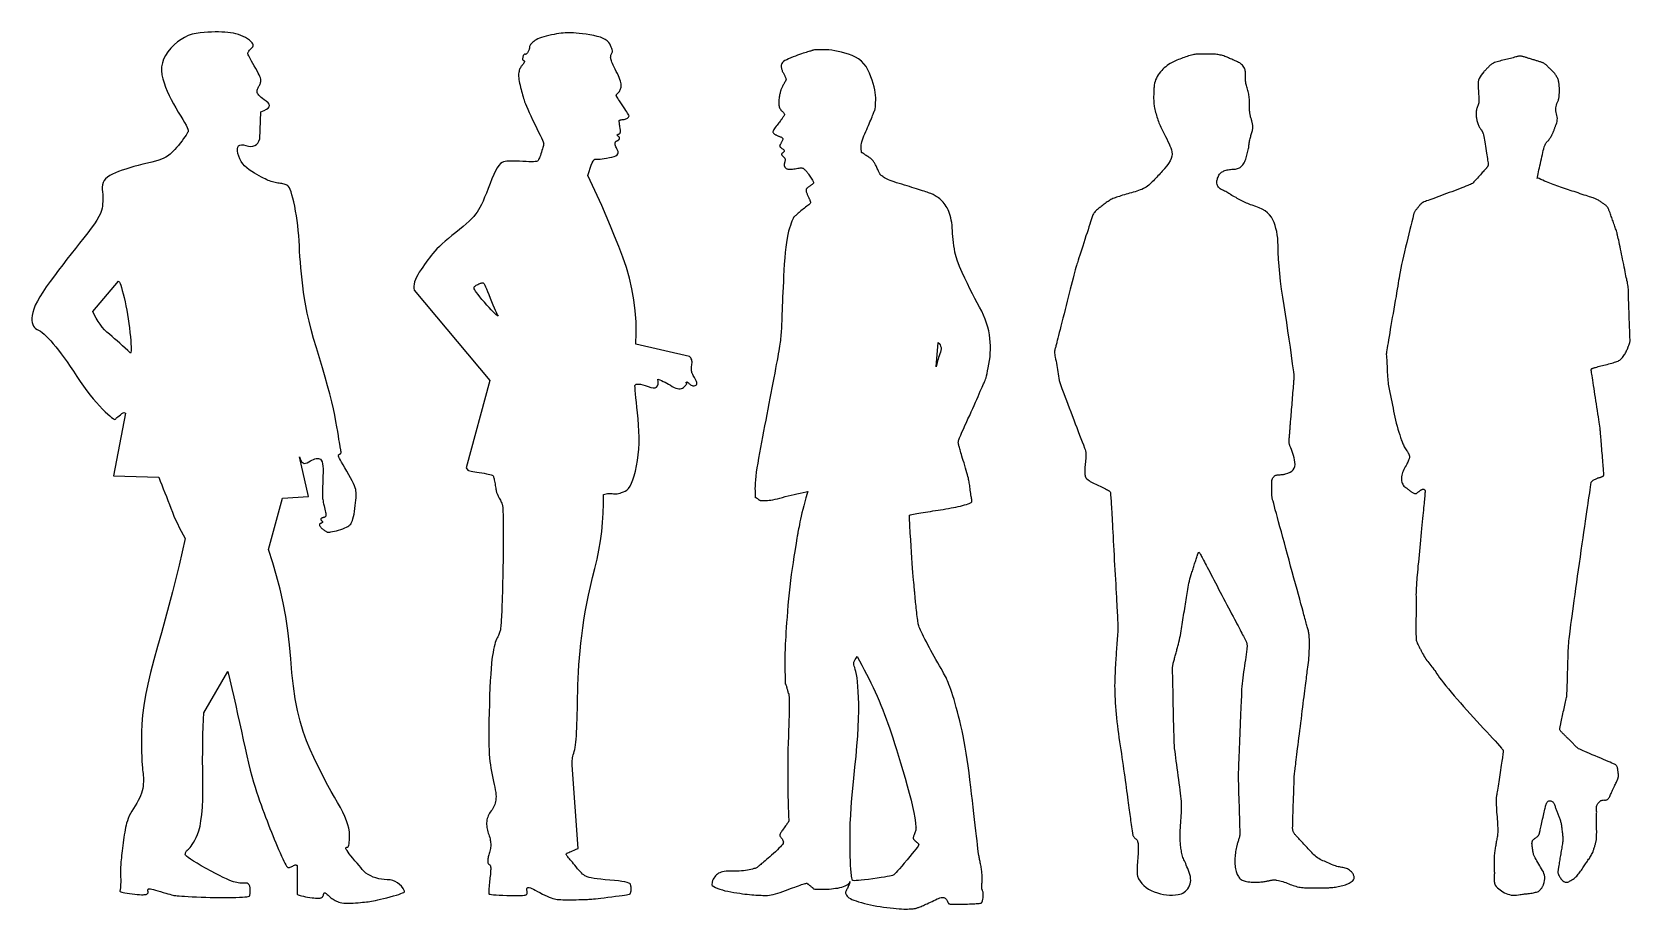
# Model space of a CAD drawing. Extents: x -1641 to 1664, y -769 to 1045.
import ezdxf

# ---------------------------------------------------------------- set-up
doc = ezdxf.new("R2010")
doc.units = 0
doc.header["$LTSCALE"] = 20
doc.layers.add('_____1', color=7, linetype='CONTINUOUS')

msp = doc.modelspace()

# ---------------------------------------------------------------- linework, layer by layer
at = {"layer": '_____1', "color": 0, "linetype": 'CONTINUOUS', "flags": 128}
for points in [[(-870.4, -732.1), (-873.4, -726.6), (-876.9, -721.8), (-880.7, -717.8), (-885, -714.4), (-889.7, -711.8), (-894.9, -709.9), (-900.4, -708.7), (-906.4, -708.3), (-912.5, -708), (-918.4, -707.2), (-924.1, -706.1), (-929.7, -704.6), (-935.2, -702.7), (-940.5, -700.3), (-945.6, -697.6), (-950.5, -694.5), (-950.5, -694.5), (-951.7, -693.5), (-953.3, -691.9), (-955.4, -689.7), (-958, -686.8), (-961.1, -683.3), (-964.7, -679.1), (-968.7, -674.3), (-973.3, -668.9), (-977.7, -663.4), (-981.6, -658.6), (-984.9, -654.4), (-987.5, -650.9), (-989.6, -648.1), (-991, -645.9), (-991.8, -644.3), (-992, -643.4), (-991.9, -642.8), (-991.7, -642.3), (-991.3, -641.9), (-990.9, -641.5), (-990.3, -641.2), (-989.7, -640.9), (-988.9, -640.7), (-988, -640.6), (-987.2, -640.1), (-986.4, -638.8), (-985.8, -636.8), (-985.2, -634), (-984.8, -630.5), (-984.5, -626.2), (-984.3, -621.2), (-984.2, -615.4), (-984.6, -608.9), (-985.7, -601.9), (-987.6, -594.4), (-990.4, -586.3), (-993.9, -577.7), (-998.2, -568.6), (-1003.3, -558.9), (-1009.2, -548.7), (-1015.6, -537.8), (-1022.2, -526.1), (-1029, -513.6), (-1036, -500.3), (-1043.2, -486.1), (-1050.6, -471.2), (-1058.3, -455.4), (-1066.1, -438.8), (-1073.7, -420.9), (-1080.6, -401.5), (-1086.7, -380.5), (-1092, -357.9), (-1096.6, -333.8), (-1100.5, -308), (-1103.7, -280.6), (-1106.1, -251.7), (-1108.6, -222.1), (-1112, -192.9), (-1116.4, -164.1), (-1121.7, -135.6), (-1128, -107.5), (-1135.1, -79.8), (-1143.2, -52.5), (-1152.3, -25.5), (-1152.3, -25.5), (-1123.3, 80.7), (-1069.3, 84.6), (-1087.6, 166.7), (-1086.3, 162.1), (-1084.6, 158.4), (-1082.7, 155.7), (-1080.5, 153.8), (-1078, 152.9), (-1075.2, 153), (-1072.2, 153.9), (-1068.8, 155.8), (-1065.4, 157.9), (-1062.2, 159.7), (-1059.1, 161.1), (-1056.2, 162.1), (-1053.5, 162.8), (-1050.9, 163.1), (-1048.5, 163), (-1046.3, 162.6), (-1044.3, 161.4), (-1042.7, 159.3), (-1041.3, 156.3), (-1040.3, 152.2), (-1039.6, 147.2), (-1039.2, 141.3), (-1039.1, 134.3), (-1039.3, 126.4), (-1039.6, 118.4), (-1039.9, 111.2), (-1040.1, 104.8), (-1040.3, 99.2), (-1040.4, 94.4), (-1040.4, 90.4), (-1040.4, 87.2), (-1040.4, 84.9), (-1040.2, 82.8), (-1040, 80.5), (-1039.6, 77.9), (-1039.2, 75.1), (-1038.6, 72.1), (-1037.9, 68.9), (-1037.1, 65.4), (-1036.2, 61.7), (-1035.4, 58), (-1034.7, 54.8), (-1034.1, 52), (-1033.7, 49.6), (-1033.4, 47.6), (-1033.3, 45.9), (-1033.4, 44.7), (-1033.6, 43.9), (-1034, 43.3), (-1034.4, 42.8), (-1034.9, 42.3), (-1035.5, 41.9), (-1036.2, 41.5), (-1037, 41.1), (-1037.9, 40.8), (-1038.9, 40.6), (-1039.9, 40.3), (-1040.8, 40), (-1041.5, 39.7), (-1042.2, 39.4), (-1042.7, 39), (-1043.1, 38.6), (-1043.5, 38.2), (-1043.7, 37.8), (-1043.8, 37.3), (-1043.8, 36.8), (-1043.7, 36.4), (-1043.6, 36), (-1043.3, 35.5), (-1043, 35.1), (-1042.6, 34.7), (-1042, 34.3), (-1041.5, 33.9), (-1041.1, 33.6), (-1040.7, 33.2), (-1040.4, 32.8), (-1040.2, 32.4), (-1040.1, 32), (-1040.1, 31.7), (-1040.1, 31.3), (-1040.2, 31), (-1040.5, 30.6), (-1040.8, 30.3), (-1041.2, 30), (-1041.7, 29.6), (-1042.3, 29.4), (-1043, 29.1), (-1043.8, 28.8), (-1044.6, 28.5), (-1045.2, 28.2), (-1045.8, 27.8), (-1046.2, 27.3), (-1046.5, 26.8), (-1046.6, 26.3), (-1046.7, 25.7), (-1046.6, 25), (-1046.3, 24.3), (-1045.9, 23.5), (-1045.4, 22.6), (-1044.6, 21.7), (-1043.7, 20.7), (-1042.7, 19.6), (-1041.4, 18.5), (-1040, 17.3), (-1038.6, 16.1), (-1037.2, 15.1), (-1035.9, 14.1), (-1034.7, 13.3), (-1033.5, 12.5), (-1032.4, 11.9), (-1031.4, 11.3), (-1030.4, 10.9), (-1029.2, 10.6), (-1027.5, 10.6), (-1025.4, 10.8), (-1022.7, 11.2), (-1019.5, 11.8), (-1015.8, 12.6), (-1011.6, 13.7), (-1006.9, 15), (-1002.2, 16.4), (-998, 17.8), (-994.2, 19.3), (-990.8, 20.8), (-987.9, 22.3), (-985.5, 23.9), (-983.5, 25.5), (-982, 27.2), (-980.7, 29.1), (-979.5, 31.7), (-978.3, 34.8), (-977.2, 38.5), (-976.1, 42.8), (-975.1, 47.8), (-974.2, 53.3), (-973.3, 59.4), (-972.5, 65.5), (-971.8, 71.2), (-971.3, 76.5), (-970.9, 81.3), (-970.7, 85.6), (-970.7, 89.5), (-970.7, 92.9), (-971, 95.9), (-971.5, 98.9), (-972.6, 102.5), (-974.2, 106.7), (-976.3, 111.5), (-979, 116.9), (-982.1, 122.9), (-985.8, 129.4), (-990, 136.6), (-994.2, 143.6), (-997.8, 149.8), (-1000.8, 155.1), (-1003.3, 159.5), (-1005.2, 163.1), (-1006.5, 165.9), (-1007.3, 167.7), (-1007.6, 168.8), (-1007.5, 169.3), (-1007.3, 169.8), (-1007, 170.3), (-1006.7, 170.7), (-1006.2, 171.1), (-1005.7, 171.5), (-1005.1, 171.8), (-1004.5, 172), (-1003.8, 172.3), (-1003.3, 172.6), (-1002.8, 173.1), (-1002.4, 173.6), (-1002.2, 174.1), (-1002, 174.8), (-1001.9, 175.5), (-1002, 176.3), (-1002, 177.2), (-1002.2, 178.2), (-1002.3, 179.3), (-1002.5, 180.4), (-1002.7, 181.7), (-1002.9, 183), (-1003.1, 184.5), (-1003.4, 186), (-1003.8, 188.2), (-1004.4, 191.7), (-1005.2, 196.5), (-1006.2, 202.6), (-1007.5, 210), (-1008.9, 218.6), (-1010.6, 228.6), (-1012.5, 239.8), (-1014.8, 252.3), (-1017.7, 265.8), (-1021.1, 280.5), (-1025.1, 296.4), (-1029.6, 313.4), (-1034.8, 331.5), (-1040.5, 350.7), (-1046.7, 371.1), (-1052.9, 391.6), (-1058.6, 411), (-1063.6, 429.5), (-1068, 447), (-1071.8, 463.5), (-1075, 479), (-1077.5, 493.6), (-1079.5, 507.2), (-1081.1, 520.1), (-1082.5, 532.7), (-1083.8, 545.1), (-1085, 557.2), (-1086, 569), (-1086.9, 580.5), (-1087.6, 591.8), (-1088.1, 602.7), (-1088.7, 613.4), (-1089.5, 624), (-1090.4, 634.5), (-1091.6, 644.8), (-1092.9, 655), (-1094.3, 665), (-1096, 674.8), (-1097.8, 684.6), (-1099.7, 693.7), (-1101.6, 701.7), (-1103.5, 708.6), (-1105.3, 714.5), (-1107, 719.3), (-1108.8, 722.9), (-1110.5, 725.5), (-1112.1, 727), (-1113.8, 728), (-1115.7, 728.8), (-1117.7, 729.6), (-1119.9, 730.3), (-1122.2, 730.9), (-1124.6, 731.4), (-1127.2, 731.9), (-1129.9, 732.3), (-1132.7, 732.7), (-1135.5, 733.1), (-1138.3, 733.7), (-1141.1, 734.4), (-1143.9, 735.2), (-1146.7, 736.1), (-1149.6, 737.1), (-1152.4, 738.2), (-1155.4, 739.5), (-1158.8, 741.1), (-1162.5, 743), (-1166.6, 745.1), (-1171.1, 747.6), (-1175.9, 750.3), (-1181.1, 753.3), (-1186.6, 756.5), (-1192.1, 760.1), (-1197, 764), (-1201.4, 768.2), (-1205.2, 772.7), (-1208.5, 777.5), (-1211.3, 782.7), (-1213.5, 788.1), (-1215.1, 793.8), (-1216.1, 799.2), (-1216.2, 803.7), (-1215.4, 807.2), (-1213.8, 809.7), (-1211.3, 811.3), (-1208, 811.9), (-1203.8, 811.5), (-1198.7, 810.2), (-1193.5, 808.8), (-1188.7, 808.4), (-1184.3, 808.8), (-1180.5, 810.1), (-1177.1, 812.2), (-1174.1, 815.3), (-1171.7, 819.2), (-1169.7, 824.1), (-1169.7, 824.1), (-1167.7, 880.1), (-1161.2, 882.6), (-1156.2, 885.2), (-1152.7, 887.8), (-1150.5, 890.5), (-1149.9, 893.3), (-1150.6, 896), (-1152.9, 898.9), (-1156.6, 901.7), (-1160.7, 904.5), (-1164.3, 907.2), (-1167.4, 909.7), (-1170, 912.1), (-1172.1, 914.3), (-1173.6, 916.3), (-1174.6, 918.2), (-1175.1, 920), (-1175.2, 921.7), (-1175.2, 923.3), (-1175.1, 925), (-1174.7, 926.6), (-1174.3, 928.2), (-1173.6, 929.8), (-1172.8, 931.4), (-1171.8, 933), (-1170.9, 934.5), (-1170, 936.1), (-1169.3, 937.7), (-1168.7, 939.3), (-1168.3, 940.9), (-1168, 942.5), (-1167.8, 944.1), (-1167.7, 945.7), (-1168, 947.6), (-1168.6, 950), (-1169.7, 952.9), (-1171.2, 956.3), (-1173.1, 960.2), (-1175.4, 964.5), (-1178.1, 969.4), (-1181.3, 974.8), (-1184.5, 980.2), (-1187.2, 985), (-1189.5, 989.1), (-1191.4, 992.7), (-1192.9, 995.7), (-1193.9, 998.1), (-1194.5, 999.9), (-1194.7, 1001.1), (-1194.6, 1002.1), (-1194.2, 1003.2), (-1193.5, 1004.4), (-1192.6, 1005.7), (-1191.5, 1007.2), (-1190, 1008.7), (-1188.3, 1010.4), (-1186.4, 1012.2), (-1184.7, 1014.1), (-1183.9, 1016.2), (-1183.8, 1018.3), (-1184.5, 1020.6), (-1186, 1023), (-1188.3, 1025.4), (-1191.4, 1028), (-1195.2, 1030.7), (-1199.6, 1033.4), (-1204.2, 1035.7), (-1209, 1037.8), (-1214, 1039.6), (-1219.2, 1041.2), (-1224.6, 1042.4), (-1230.3, 1043.4), (-1236.1, 1044.2), (-1242.2, 1044.7), (-1248.6, 1045), (-1255.3, 1045.2), (-1262.3, 1045.2), (-1269.7, 1045), (-1277.3, 1044.7), (-1285.3, 1044.1), (-1293.5, 1043.5), (-1301.8, 1042.3), (-1309.9, 1040.3), (-1317.8, 1037.6), (-1325.5, 1034), (-1332.9, 1029.6), (-1340.2, 1024.4), (-1347.2, 1018.4), (-1354, 1011.5), (-1360.1, 1004.2), (-1365.1, 996.8), (-1368.9, 989.1), (-1371.5, 981.3), (-1373, 973.3), (-1373.4, 965.2), (-1372.6, 956.8), (-1370.6, 948.4), (-1367.9, 939.8), (-1364.8, 931.2), (-1361.3, 922.6), (-1357.5, 914), (-1353.3, 905.3), (-1348.8, 896.7), (-1343.9, 888.1), (-1338.6, 879.4), (-1333.5, 871.2), (-1329.1, 864), (-1325.5, 857.6), (-1322.5, 852.3), (-1320.3, 847.8), (-1318.7, 844.3), (-1317.9, 841.8), (-1317.8, 840.2), (-1318.3, 838.8), (-1319.2, 836.9), (-1320.6, 834.5), (-1322.5, 831.7), (-1324.8, 828.4), (-1327.6, 824.5), (-1330.8, 820.2), (-1334.6, 815.5), (-1338.4, 810.6), (-1342.1, 806.2), (-1345.7, 802.2), (-1349.1, 798.5), (-1352.3, 795.3), (-1355.4, 792.5), (-1358.4, 790.1), (-1361.1, 788), (-1364.3, 786.2), (-1368.3, 784.3), (-1373.3, 782.3), (-1379.1, 780.2), (-1385.9, 778.1), (-1393.5, 775.9), (-1402.1, 773.7), (-1411.6, 771.4), (-1421.2, 769), (-1430.4, 766.6), (-1439, 764.2), (-1447.2, 761.7), (-1454.9, 759.1), (-1462, 756.5), (-1468.7, 753.9), (-1474.8, 751.2), (-1480.3, 748.3), (-1485, 745.1), (-1488.8, 741.6), (-1491.9, 737.8), (-1494.1, 733.6), (-1495.5, 729.2), (-1496, 724.4), (-1495.8, 719.4), (-1495.2, 714.2), (-1494.8, 709.1), (-1494.6, 704.1), (-1494.5, 699.2), (-1494.7, 694.4), (-1495, 689.6), (-1495.4, 685), (-1496.1, 680.5), (-1497.3, 675.6), (-1499.5, 669.9), (-1502.8, 663.4), (-1507, 656.1), (-1512.2, 648.1), (-1518.5, 639.2), (-1525.7, 629.5), (-1533.9, 619.1), (-1542.6, 608.2), (-1551.4, 597.2), (-1560.1, 586.1), (-1568.8, 574.9), (-1577.4, 563.6), (-1586.1, 552.2), (-1594.8, 540.7), (-1603.4, 529.1), (-1611.6, 517.7), (-1618.8, 507.2), (-1624.9, 497.3), (-1630.1, 488.2), (-1634.3, 479.8), (-1637.4, 472.1), (-1639.6, 465.2), (-1640.8, 459), (-1641.2, 453.5), (-1641.2, 448.5), (-1640.6, 444), (-1639.6, 440.1), (-1638.1, 436.8), (-1636.1, 434), (-1633.7, 431.8), (-1630.7, 430.1), (-1627.4, 428.5), (-1623.8, 426.2), (-1620, 423.4), (-1616, 419.9), (-1611.7, 415.9), (-1607.2, 411.3), (-1602.4, 406.2), (-1597.4, 400.4), (-1592.1, 394.1), (-1586.6, 387.2), (-1580.9, 379.6), (-1574.9, 371.5), (-1568.6, 362.7), (-1562.1, 353.4), (-1555.4, 343.4), (-1548.4, 332.9), (-1541.3, 322.3), (-1534.4, 312.4), (-1527.6, 303), (-1520.9, 294.3), (-1514.3, 286.2), (-1507.9, 278.6), (-1501.6, 271.7), (-1495.4, 265.3), (-1489.6, 259.7), (-1484.5, 254.9), (-1480.1, 251), (-1476.4, 247.9), (-1473.5, 245.7), (-1471.2, 244.3), (-1469.6, 243.8), (-1468.7, 244.1), (-1468, 245), (-1466.9, 246.1), (-1465.4, 247.5), (-1463.4, 249.2), (-1461.1, 251.1), (-1458.3, 253.2), (-1455.1, 255.7), (-1451.5, 258.4), (-1451.5, 258.4), (-1447.7, 256.4), (-1472.8, 127.1), (-1379.1, 124.2), (-1375.9, 116.2), (-1372.7, 108.2), (-1369.5, 100.1), (-1366.3, 92.1), (-1363.2, 84.1), (-1360.1, 76), (-1357, 68), (-1354, 59.9), (-1350.8, 51.9), (-1347.6, 43.9), (-1344.1, 36), (-1340.4, 28.2), (-1336.6, 20.5), (-1332.6, 12.8), (-1328.5, 5.2), (-1324.1, -2.3), (-1324.1, -2.3), (-1330.4, -29.8), (-1336.9, -57.4), (-1343.7, -85.2), (-1350.7, -113.1), (-1358, -141), (-1365.6, -169.2), (-1373.4, -197.4), (-1381.5, -225.7), (-1389.2, -253.4), (-1395.9, -279.4), (-1401.6, -303.9), (-1406.2, -326.8), (-1409.9, -348.2), (-1412.5, -368), (-1414.1, -386.2), (-1414.7, -402.9), (-1414.7, -418), (-1414.6, -431.5), (-1414.4, -443.6), (-1414.2, -454.1), (-1413.8, -463.1), (-1413.4, -470.6), (-1412.9, -476.6), (-1412.3, -481), (-1411.7, -484.8), (-1411.2, -488.7), (-1410.9, -492.7), (-1410.7, -496.8), (-1410.7, -501.1), (-1410.8, -505.5), (-1411.1, -510), (-1411.4, -514.7), (-1412.1, -519.5), (-1413.2, -524.4), (-1414.6, -529.3), (-1416.5, -534.4), (-1418.7, -539.5), (-1421.4, -544.7), (-1424.5, -550.1), (-1427.9, -555.5), (-1431.4, -560.9), (-1434.6, -566.2), (-1437.4, -571.3), (-1439.9, -576.4), (-1442.1, -581.4), (-1443.9, -586.2), (-1445.4, -591), (-1446.6, -595.6), (-1447.5, -600.3), (-1448.5, -605.1), (-1449.4, -610.1), (-1450.3, -615.3), (-1451.1, -620.6), (-1451.9, -626), (-1452.7, -631.6), (-1453.4, -637.4), (-1454.1, -643.1), (-1454.7, -648.5), (-1455.3, -653.6), (-1455.8, -658.4), (-1456.3, -662.9), (-1456.7, -667.1), (-1457.1, -671), (-1457.4, -674.7), (-1457.6, -678.1), (-1457.8, -681.6), (-1457.9, -685.2), (-1458, -688.7), (-1458.1, -692.3), (-1458, -695.9), (-1458, -699.5), (-1457.8, -703.1), (-1457.7, -706.8), (-1457.7, -710.4), (-1457.7, -714.1), (-1457.9, -717.7), (-1458.1, -721.3), (-1458.4, -724.9), (-1458.8, -728.5), (-1459.3, -732.1), (-1459.3, -732.1), (-1458.6, -732.8), (-1457.2, -733.5), (-1455.2, -734.2), (-1452.4, -734.9), (-1448.9, -735.6), (-1444.6, -736.2), (-1439.7, -736.9), (-1434.1, -737.6), (-1428.4, -738.2), (-1423.3, -738.7), (-1418.8, -739), (-1414.8, -739.2), (-1411.5, -739.2), (-1408.8, -739.1), (-1406.6, -738.9), (-1405.1, -738.5), (-1403.9, -738), (-1403, -737.4), (-1402.2, -736.8), (-1401.6, -736.1), (-1401.2, -735.4), (-1401, -734.6), (-1401, -733.7), (-1401.2, -732.8), (-1401.5, -731.9), (-1401.6, -731), (-1401.7, -730.2), (-1401.6, -729.5), (-1401.5, -728.9), (-1401.2, -728.3), (-1400.9, -727.8), (-1400.4, -727.3), (-1399.6, -727.1), (-1398.1, -727.1), (-1395.9, -727.3), (-1393.1, -727.9), (-1389.6, -728.7), (-1385.4, -729.8), (-1380.6, -731.2), (-1375.1, -732.9), (-1369.5, -734.5), (-1364.5, -736), (-1360, -737.3), (-1356.1, -738.4), (-1352.7, -739.3), (-1349.8, -740.1), (-1347.5, -740.6), (-1345.7, -740.9), (-1343.7, -741.1), (-1340.6, -741.4), (-1336.6, -741.7), (-1331.5, -742.1), (-1325.4, -742.5), (-1318.3, -742.9), (-1310.1, -743.3), (-1301, -743.8), (-1291.3, -744.2), (-1281.9, -744.6), (-1272.5, -744.9), (-1263.2, -745.1), (-1254.1, -745.2), (-1245.1, -745.2), (-1236.2, -745.2), (-1227.4, -745.1), (-1219.2, -744.9), (-1212, -744.6), (-1205.9, -744.3), (-1200.8, -743.9), (-1196.8, -743.4), (-1193.8, -742.9), (-1191.8, -742.4), (-1190.9, -741.8), (-1190.9, -741.8), (-1190.1, -735.3), (-1189.8, -729.8), (-1190.1, -725.1), (-1190.8, -721.4), (-1192, -718.5), (-1193.8, -716.6), (-1196, -715.6), (-1198.7, -715.4), (-1201.7, -715.7), (-1204.8, -715.7), (-1207.9, -715.6), (-1211.1, -715.4), (-1214.4, -714.9), (-1217.7, -714.3), (-1221, -713.5), (-1224.4, -712.5), (-1228.4, -711.2), (-1233.2, -709.2), (-1238.9, -706.6), (-1245.5, -703.5), (-1253, -699.7), (-1261.5, -695.4), (-1270.8, -690.4), (-1281.1, -684.9), (-1291.1, -679.3), (-1299.8, -674.2), (-1307.2, -669.7), (-1313.2, -665.8), (-1317.9, -662.4), (-1321.3, -659.6), (-1323.3, -657.2), (-1324, -655.5), (-1323.9, -654), (-1323.7, -652.6), (-1323.2, -651.3), (-1322.5, -649.9), (-1321.6, -648.7), (-1320.5, -647.5), (-1319.2, -646.3), (-1317.6, -645.2), (-1315.9, -643.8), (-1314, -641.6), (-1311.9, -638.8), (-1309.7, -635.3), (-1307.2, -631.2), (-1304.6, -626.3), (-1301.8, -620.7), (-1298.9, -614.5), (-1296, -607), (-1293.6, -597.6), (-1291.6, -586.3), (-1290, -573.2), (-1288.8, -558.3), (-1288.1, -541.4), (-1287.8, -522.8), (-1287.9, -502.2), (-1288.1, -481.2), (-1288.2, -461.3), (-1288.1, -442.4), (-1287.9, -424.5), (-1287.5, -407.7), (-1287, -391.9), (-1286.3, -377.1), (-1285.5, -363.3), (-1285.5, -363.3), (-1236.3, -277.4), (-1232.1, -295), (-1227.9, -312.6), (-1223.8, -330.2), (-1219.8, -347.9), (-1215.8, -365.6), (-1211.9, -383.3), (-1208.1, -401), (-1204.3, -418.8), (-1200.5, -436), (-1196.9, -452.2), (-1193.3, -467.3), (-1189.8, -481.4), (-1186.4, -494.3), (-1183.1, -506.2), (-1179.8, -517.1), (-1176.6, -526.8), (-1173.4, -535.9), (-1170.3, -544.9), (-1167.2, -553.6), (-1164.1, -562.2), (-1161.1, -570.5), (-1158, -578.7), (-1155, -586.7), (-1152, -594.4), (-1149.1, -602.1), (-1146.1, -609.6), (-1143.1, -617.1), (-1140.1, -624.4), (-1137, -631.7), (-1134, -638.8), (-1131, -645.9), (-1128, -652.9), (-1125.1, -659.4), (-1122.4, -665.1), (-1120.1, -670.1), (-1118.1, -674.2), (-1116.3, -677.5), (-1114.8, -680), (-1113.6, -681.7), (-1112.7, -682.5), (-1111.8, -682.9), (-1110.8, -683.1), (-1109.7, -683.1), (-1108.4, -682.8), (-1107, -682.4), (-1105.4, -681.8), (-1103.7, -680.9), (-1101.9, -679.9), (-1100.1, -678.9), (-1098.5, -678.2), (-1097, -677.7), (-1095.7, -677.6), (-1094.6, -677.8), (-1093.7, -678.2), (-1093, -679), (-1092.4, -680), (-1092.4, -680), (-1092.4, -737.9), (-1091.8, -738.7), (-1090.5, -739.4), (-1088.7, -740.2), (-1086.3, -741), (-1083.4, -741.8), (-1079.8, -742.5), (-1075.7, -743.3), (-1071, -744.1), (-1066.2, -744.9), (-1061.9, -745.5), (-1058, -745.9), (-1054.5, -746.3), (-1051.6, -746.5), (-1049, -746.5), (-1046.9, -746.5), (-1045.2, -746.3), (-1043.9, -746), (-1042.7, -745.5), (-1041.6, -745), (-1040.7, -744.3), (-1039.9, -743.5), (-1039.3, -742.5), (-1038.8, -741.5), (-1038.5, -740.3), (-1038.3, -739.1), (-1038, -738.1), (-1037.7, -737.2), (-1037.4, -736.5), (-1037.1, -735.9), (-1036.7, -735.5), (-1036.4, -735.2), (-1036, -735.1), (-1035.6, -735.2), (-1034.9, -735.5), (-1034, -736), (-1033, -736.7), (-1031.7, -737.7), (-1030.3, -738.9), (-1028.6, -740.4), (-1026.8, -742), (-1024.8, -743.8), (-1022.8, -745.5), (-1020.7, -747), (-1018.5, -748.5), (-1016.3, -749.9), (-1013.9, -751.2), (-1011.6, -752.4), (-1009.1, -753.5), (-1006.4, -754.5), (-1003.4, -755.3), (-1000, -755.9), (-996.1, -756.4), (-992, -756.7), (-987.4, -756.8), (-982.5, -756.7), (-977.1, -756.5), (-971.8, -756.1), (-966.7, -755.8), (-961.9, -755.4), (-957.4, -755), (-953.2, -754.6), (-949.3, -754.1), (-945.7, -753.7), (-942.4, -753.2), (-939, -752.6), (-935, -751.9), (-930.5, -751), (-925.5, -749.9), (-920, -748.6), (-913.9, -747.2), (-907.3, -745.5), (-900.2, -743.7), (-893.3, -741.9), (-887.2, -740.2), (-882.2, -738.5), (-878, -737), (-874.7, -735.6), (-872.3, -734.4), (-870.9, -733.2), (-870.4, -732.1), (-870.4, -732.1)], [(-269.6, 313.9), (-268.1, 314.6), (-267, 315.5), (-266.3, 316.7), (-266, 318.2), (-266.2, 320.1), (-266.8, 322.2), (-267.9, 324.7), (-269.4, 327.5), (-271, 330.3), (-272.4, 332.7), (-273.5, 334.8), (-274.5, 336.6), (-275.3, 338), (-275.9, 339.2), (-276.2, 339.9), (-276.4, 340.4), (-276.4, 340.4), (-276.7, 342.3), (-276.9, 344.3), (-277, 346.4), (-277, 348.6), (-277, 350.9), (-276.8, 353.2), (-276.6, 355.7), (-276.2, 358.2), (-276, 360.7), (-276, 363.1), (-276.2, 365.3), (-276.7, 367.3), (-277.5, 369.2), (-278.6, 370.9), (-279.9, 372.5), (-281.5, 373.9), (-281.5, 373.9), (-392, 399.2), (-391.3, 422.6), (-391.8, 445.7), (-393.5, 468.6), (-396.3, 491.2), (-400.3, 513.6), (-405.5, 535.8), (-411.8, 557.8), (-419.3, 579.5), (-427.6, 601.1), (-436, 622.5), (-444.7, 643.8), (-453.6, 664.9), (-462.7, 685.9), (-472.1, 706.8), (-481.7, 727.6), (-491.5, 748.2), (-491.5, 748.2), (-489, 756.5), (-486.7, 763.5), (-484.5, 769.5), (-482.5, 774.3), (-480.6, 778), (-478.9, 780.5), (-477.3, 782), (-475.8, 782.2), (-474.2, 782), (-472, 782), (-469.2, 782.1), (-465.9, 782.4), (-462, 782.9), (-457.5, 783.5), (-452.6, 784.3), (-447, 785.2), (-441.6, 786.3), (-437.2, 787.7), (-433.7, 789.3), (-431, 791.1), (-429.4, 793.1), (-428.6, 795.3), (-428.8, 797.8), (-429.8, 800.4), (-431.3, 803.1), (-432.5, 805.6), (-433.5, 807.8), (-434.2, 809.7), (-434.8, 811.5), (-435.1, 813), (-435.2, 814.3), (-435.1, 815.3), (-434.8, 816.2), (-434.5, 817.1), (-434.1, 817.8), (-433.5, 818.4), (-433, 819), (-432.3, 819.5), (-431.5, 819.9), (-430.7, 820.2), (-429.8, 820.5), (-429, 820.9), (-428.4, 821.3), (-427.8, 821.8), (-427.3, 822.3), (-426.9, 822.9), (-426.5, 823.5), (-426.3, 824.2), (-426.1, 824.9), (-426.1, 825.6), (-426.2, 826.2), (-426.3, 826.8), (-426.6, 827.4), (-427, 828), (-427.5, 828.5), (-428.1, 829), (-428.7, 829.5), (-429.2, 829.9), (-429.6, 830.4), (-430, 830.8), (-430.2, 831.1), (-430.4, 831.5), (-430.5, 831.8), (-430.5, 832.1), (-430.4, 832.3), (-430.2, 832.6), (-430, 832.9), (-429.6, 833.1), (-429.2, 833.3), (-428.7, 833.6), (-428.1, 833.8), (-427.5, 834), (-426.8, 834.3), (-426.2, 834.6), (-425.7, 835), (-425.2, 835.4), (-424.8, 835.9), (-424.5, 836.5), (-424.3, 837.2), (-424.2, 837.9), (-424.1, 838.8), (-424.1, 839.9), (-424.1, 841.2), (-424.2, 842.7), (-424.4, 844.4), (-424.7, 846.4), (-425, 848.6), (-425.4, 851), (-425.8, 853.4), (-426.1, 855.4), (-426.3, 857.3), (-426.5, 858.8), (-426.6, 860), (-426.6, 861), (-426.5, 861.7), (-426.4, 862.1), (-426.1, 862.4), (-425.5, 862.7), (-424.7, 863), (-423.6, 863.3), (-422.2, 863.6), (-420.6, 863.8), (-418.7, 864.1), (-416.6, 864.4), (-414.5, 864.8), (-412.6, 865.4), (-410.9, 866.1), (-409.5, 866.9), (-408.3, 868), (-407.4, 869.1), (-406.7, 870.5), (-406.3, 872), (-406.3, 872), (-406.9, 873.4), (-408, 875.1), (-409.3, 877.3), (-410.9, 879.9), (-412.9, 882.9), (-415.1, 886.4), (-417.7, 890.2), (-420.6, 894.5), (-423.5, 898.7), (-425.9, 902.5), (-428, 905.7), (-429.7, 908.3), (-431, 910.5), (-432, 912.2), (-432.5, 913.3), (-432.7, 914), (-432.6, 914.4), (-432.3, 915), (-431.9, 915.6), (-431.3, 916.5), (-430.6, 917.4), (-429.7, 918.4), (-428.6, 919.6), (-427.4, 920.9), (-426.2, 922.3), (-425.2, 923.9), (-424.3, 925.5), (-423.6, 927.3), (-423.1, 929.1), (-422.7, 931.1), (-422.5, 933.2), (-422.5, 935.4), (-422.7, 937.8), (-423.2, 940.6), (-424, 943.6), (-425.1, 947), (-426.5, 950.7), (-428.2, 954.7), (-430.3, 959), (-432.6, 963.6), (-434.9, 968.2), (-437, 972.4), (-438.8, 976.2), (-440.4, 979.6), (-441.7, 982.6), (-442.7, 985.2), (-443.4, 987.5), (-443.9, 989.3), (-444.2, 991), (-444.3, 992.6), (-444.2, 994.1), (-444, 995.6), (-443.7, 997.1), (-443.2, 998.5), (-442.6, 999.9), (-441.8, 1001.2), (-441.1, 1002.7), (-440.7, 1004.4), (-440.7, 1006.4), (-441.1, 1008.6), (-441.8, 1011.1), (-442.9, 1013.9), (-444.3, 1016.9), (-446, 1020.3), (-448.3, 1023.6), (-451.5, 1026.6), (-455.4, 1029.4), (-460.1, 1031.9), (-465.6, 1034.1), (-471.9, 1036), (-479.1, 1037.7), (-487, 1039.1), (-495, 1040.3), (-502.4, 1041.3), (-509.2, 1042.1), (-515.5, 1042.8), (-521.2, 1043.2), (-526.3, 1043.5), (-530.8, 1043.6), (-534.7, 1043.6), (-538.5, 1043.3), (-542.5, 1043), (-546.8, 1042.5), (-551.3, 1041.9), (-556.1, 1041.1), (-561.2, 1040.2), (-566.5, 1039.2), (-572.1, 1038), (-577.6, 1036.7), (-582.6, 1035.4), (-587.2, 1033.9), (-591.4, 1032.4), (-595.1, 1030.9), (-598.3, 1029.2), (-601.2, 1027.5), (-603.5, 1025.7), (-605.5, 1023.9), (-607.3, 1022.2), (-608.8, 1020.5), (-610, 1019), (-610.9, 1017.5), (-611.6, 1016.2), (-612.1, 1014.9), (-612.2, 1013.7), (-612.3, 1012.5), (-612.4, 1011.3), (-612.7, 1010), (-613.1, 1008.8), (-613.5, 1007.5), (-614.1, 1006.2), (-614.7, 1004.9), (-615.5, 1003.6), (-616.2, 1002.3), (-617, 1001.2), (-617.8, 1000.4), (-618.5, 999.7), (-619.3, 999.2), (-620, 998.9), (-620.7, 998.8), (-621.4, 998.9), (-622.1, 999), (-622.7, 998.9), (-623.4, 998.6), (-623.9, 998), (-624.5, 997.2), (-625, 996.2), (-625.5, 994.9), (-625.9, 993.4), (-626.2, 991.9), (-626.5, 990.6), (-626.5, 989.5), (-626.5, 988.5), (-626.3, 987.7), (-625.9, 987.2), (-625.4, 986.7), (-624.8, 986.5), (-624.2, 986.3), (-623.6, 986.1), (-623.2, 985.7), (-622.9, 985.3), (-622.8, 984.8), (-622.7, 984.3), (-622.8, 983.7), (-622.9, 982.9), (-623.2, 982.2), (-623.6, 981.4), (-624.1, 980.5), (-624.7, 979.6), (-625.4, 978.6), (-626.2, 977.6), (-627.2, 976.5), (-628.2, 975.4), (-629.2, 974.1), (-630.2, 972.8), (-631, 971.2), (-631.8, 969.6), (-632.6, 967.7), (-633.2, 965.8), (-633.8, 963.7), (-634.3, 961.4), (-634.6, 958.9), (-634.8, 956.2), (-634.7, 953.3), (-634.5, 950.1), (-634.1, 946.6), (-633.5, 942.9), (-632.6, 939), (-631.6, 934.8), (-630.5, 930.5), (-629.5, 926.4), (-628.4, 922.4), (-627.3, 918.6), (-626.3, 914.8), (-625.3, 911.2), (-624.3, 907.8), (-623.4, 904.5), (-622.2, 900.9), (-620.5, 896.5), (-618.5, 891.4), (-615.9, 885.5), (-612.9, 878.9), (-609.5, 871.5), (-605.6, 863.4), (-601.2, 854.5), (-596.9, 845.8), (-593.2, 838.2), (-590.1, 831.6), (-587.5, 826.1), (-585.5, 821.6), (-584, 818.2), (-583.1, 815.9), (-582.8, 814.6), (-582.9, 813.6), (-583.1, 812.3), (-583.4, 810.6), (-583.9, 808.5), (-584.6, 806.1), (-585.4, 803.3), (-586.3, 800.1), (-587.4, 796.6), (-588.5, 793), (-589.6, 789.8), (-590.6, 787), (-591.6, 784.6), (-592.5, 782.5), (-593.3, 780.9), (-594.1, 779.5), (-594.8, 778.6), (-595.9, 777.9), (-597.8, 777.4), (-600.5, 777), (-604, 776.7), (-608.2, 776.6), (-613.3, 776.7), (-619.1, 776.9), (-625.8, 777.3), (-632.6, 777.6), (-638.9, 777.9), (-644.6, 778), (-649.9, 778), (-654.7, 777.9), (-658.9, 777.6), (-662.7, 777.2), (-666, 776.7), (-669, 775.4), (-672.2, 772.9), (-675.5, 769.2), (-678.9, 764.2), (-682.4, 757.9), (-686.1, 750.4), (-689.8, 741.6), (-693.7, 731.6), (-697.6, 721.3), (-701.3, 711.8), (-704.9, 703.2), (-708.3, 695.4), (-711.6, 688.5), (-714.7, 682.3), (-717.7, 677), (-720.5, 672.5), (-723.6, 668.3), (-727.4, 663.8), (-731.9, 659), (-737, 653.9), (-742.9, 648.5), (-749.5, 642.8), (-756.7, 636.8), (-764.6, 630.5), (-772.6, 624.2), (-780, 618.2), (-786.8, 612.4), (-793, 606.8), (-798.6, 601.6), (-803.6, 596.5), (-808, 591.8), (-811.8, 587.3), (-815.3, 582.8), (-818.8, 578.3), (-822.3, 573.6), (-825.9, 568.8), (-829.4, 563.9), (-832.9, 558.8), (-836.4, 553.7), (-840, 548.4), (-843.2, 543.1), (-845.9, 538), (-848.1, 533.1), (-849.7, 528.3), (-850.8, 523.7), (-851.3, 519.3), (-851.2, 515), (-850.6, 510.8), (-850.6, 510.8), (-694.4, 324.2), (-743.1, 143.6), (-740, 138.5), (-738, 138), (-735.5, 137.4), (-732.6, 136.8), (-729.1, 136.1), (-725.3, 135.4), (-720.9, 134.7), (-716.2, 134), (-710.9, 133.2), (-705.8, 132.4), (-701.2, 131.5), (-697.3, 130.7), (-694, 129.9), (-691.4, 129.2), (-689.4, 128.4), (-688, 127.6), (-687.2, 126.8), (-686.7, 125.9), (-686.3, 124.6), (-685.8, 123.1), (-685.3, 121.2), (-684.9, 118.9), (-684.4, 116.4), (-683.9, 113.5), (-683.4, 110.3), (-683, 107.1), (-682.5, 104.2), (-682.1, 101.6), (-681.7, 99.2), (-681.3, 97.2), (-680.9, 95.4), (-680.5, 93.9), (-680.2, 92.7), (-679.8, 91.6), (-679.2, 90.3), (-678.6, 88.8), (-677.8, 87.2), (-677, 85.4), (-676, 83.4), (-674.9, 81.2), (-673.6, 78.9), (-672.4, 76.6), (-671.3, 74.4), (-670.4, 72.5), (-669.6, 70.7), (-669, 69.2), (-668.5, 67.8), (-668.1, 66.6), (-667.9, 65.6), (-667.7, 64.5), (-667.6, 62.9), (-667.4, 60.8), (-667.3, 58.2), (-667.1, 55.2), (-667, 51.7), (-666.9, 47.7), (-666.7, 43.3), (-666.6, 38.2), (-666.5, 32.4), (-666.4, 25.8), (-666.4, 18.5), (-666.4, 10.5), (-666.4, 1.7), (-666.5, -7.8), (-666.5, -18), (-666.6, -28.7), (-666.8, -39.3), (-666.9, -50), (-667.1, -60.6), (-667.3, -71.3), (-667.5, -82), (-667.7, -92.6), (-668, -103.3), (-668.3, -113.6), (-668.5, -123.2), (-668.8, -132.1), (-669.1, -140.2), (-669.4, -147.5), (-669.6, -154.2), (-669.9, -160.1), (-670.2, -165.2), (-670.5, -169.8), (-670.7, -174), (-671, -177.9), (-671.3, -181.4), (-671.6, -184.4), (-671.9, -187.1), (-672.1, -189.5), (-672.4, -191.4), (-672.8, -193.2), (-673.2, -195.1), (-673.9, -197), (-674.6, -199.1), (-675.5, -201.2), (-676.5, -203.4), (-677.6, -205.7), (-678.9, -208), (-680.3, -210.7), (-681.6, -213.9), (-682.8, -217.6), (-684.1, -221.9), (-685.2, -226.8), (-686.4, -232.2), (-687.5, -238.2), (-688.6, -244.6), (-689.7, -252.1), (-690.6, -261.1), (-691.6, -271.5), (-692.4, -283.3), (-693.2, -296.6), (-693.9, -311.3), (-694.6, -327.5), (-695.2, -345.1), (-695.7, -362.8), (-696.1, -379.1), (-696.3, -394.1), (-696.4, -407.7), (-696.3, -419.9), (-696.1, -430.8), (-695.8, -440.4), (-695.3, -448.6), (-694.7, -456), (-693.9, -463.4), (-693, -470.6), (-692, -477.6), (-690.8, -484.6), (-689.5, -491.5), (-688.1, -498.2), (-686.5, -504.8), (-685, -511.1), (-683.8, -517), (-682.8, -522.5), (-682, -527.5), (-681.6, -532.2), (-681.4, -536.4), (-681.5, -540.2), (-681.8, -543.6), (-682.4, -546.7), (-683.1, -549.8), (-684, -552.7), (-685.2, -555.5), (-686.5, -558.2), (-687.9, -560.9), (-689.6, -563.4), (-691.4, -565.9), (-693.3, -568.3), (-694.9, -570.8), (-696.4, -573.4), (-697.6, -576.1), (-698.6, -578.9), (-699.5, -581.7), (-700.1, -584.7), (-700.6, -587.7), (-700.8, -590.8), (-700.9, -593.8), (-700.7, -596.9), (-700.4, -599.9), (-699.9, -602.9), (-699.2, -605.9), (-698.4, -609), (-697.3, -611.9), (-696.3, -614.9), (-695.3, -617.8), (-694.5, -620.6), (-693.8, -623.4), (-693.2, -626.1), (-692.8, -628.8), (-692.5, -631.4), (-692.3, -633.9), (-692.3, -636.4), (-692.4, -638.9), (-692.6, -641.4), (-692.9, -644), (-693.3, -646.5), (-693.9, -649.1), (-694.6, -651.6), (-695.4, -654.2), (-696.2, -656.7), (-696.8, -659), (-697.4, -661.2), (-697.9, -663.3), (-698.2, -665.2), (-698.5, -667), (-698.6, -668.6), (-698.6, -670.1), (-698.5, -671.4), (-698.3, -672.6), (-698, -673.6), (-697.7, -674.5), (-697.2, -675.3), (-696.7, -675.9), (-696.1, -676.4), (-695.4, -676.7), (-694.7, -677.1), (-694.1, -677.6), (-693.5, -678.4), (-693.1, -679.4), (-692.8, -680.5), (-692.5, -681.9), (-692.4, -683.5), (-692.4, -685.3), (-692.4, -687.3), (-692.5, -689.5), (-692.6, -692), (-692.8, -694.6), (-693.1, -697.5), (-693.5, -700.7), (-693.9, -704), (-694.3, -707.6), (-694.8, -711.3), (-695.2, -715), (-695.6, -718.7), (-695.8, -722.4), (-696.1, -726.1), (-696.2, -729.7), (-696.4, -733.4), (-696.4, -737.1), (-696.4, -737.1), (-695.6, -737.8), (-693.6, -738.4), (-690.6, -738.9), (-686.4, -739.4), (-681.2, -739.8), (-674.9, -740.1), (-667.5, -740.4), (-659, -740.6), (-650.5, -740.7), (-643, -740.8), (-636.6, -740.8), (-631.1, -740.7), (-626.7, -740.6), (-623.2, -740.4), (-620.8, -740.1), (-619.5, -739.7), (-618.7, -739.3), (-618, -738.7), (-617.5, -737.9), (-617.2, -737), (-617, -735.9), (-616.9, -734.7), (-617, -733.3), (-617.2, -731.7), (-617.5, -730.2), (-617.6, -728.8), (-617.5, -727.6), (-617.4, -726.6), (-617.1, -725.7), (-616.6, -725), (-616, -724.5), (-615.3, -724.2), (-614.2, -724.2), (-612.5, -724.5), (-610.3, -725.3), (-607.5, -726.4), (-604.1, -728), (-600.1, -729.9), (-595.6, -732.3), (-590.5, -735), (-585.2, -737.8), (-580.3, -740.3), (-575.7, -742.5), (-571.5, -744.3), (-567.5, -745.8), (-563.9, -747), (-560.6, -747.9), (-557.6, -748.5), (-554.6, -748.9), (-551.1, -749.2), (-547.2, -749.4), (-542.9, -749.6), (-538.2, -749.7), (-533, -749.7), (-527.4, -749.7), (-521.4, -749.6), (-515.4, -749.5), (-509.9, -749.4), (-504.8, -749.2), (-500.2, -749.1), (-496, -748.9), (-492.3, -748.8), (-489.1, -748.6), (-486.3, -748.5), (-483.4, -748.3), (-479.8, -747.9), (-475.3, -747.5), (-470.2, -746.9), (-464.3, -746.3), (-457.6, -745.5), (-450.2, -744.6), (-442, -743.6), (-434, -742.5), (-426.9, -741.6), (-420.8, -740.8), (-415.7, -740), (-411.6, -739.4), (-408.5, -738.8), (-406.3, -738.4), (-405.1, -738), (-404.5, -737.6), (-403.9, -737.1), (-403.4, -736.3), (-402.9, -735.4), (-402.6, -734.3), (-402.3, -733), (-402.1, -731.5), (-401.9, -729.8), (-401.8, -728.1), (-401.8, -726.5), (-401.9, -724.9), (-402, -723.3), (-402.3, -721.8), (-402.6, -720.3), (-402.9, -719), (-403.4, -717.6), (-404.4, -716.3), (-406.7, -715.1), (-410.2, -713.9), (-414.9, -712.8), (-420.9, -711.8), (-428, -710.8), (-436.4, -709.9), (-446, -709), (-455.6, -708.2), (-464.3, -707.3), (-472, -706.4), (-478.7, -705.4), (-484.3, -704.4), (-489, -703.4), (-492.7, -702.3), (-495.4, -701.2), (-497.6, -699.9), (-499.9, -698.3), (-502.3, -696.4), (-504.8, -694.1), (-507.4, -691.5), (-510, -688.7), (-512.8, -685.4), (-515.6, -681.9), (-518.4, -678.3), (-521, -675.1), (-523.5, -672.1), (-525.7, -669.3), (-527.8, -666.8), (-529.7, -664.7), (-531.4, -662.7), (-533, -661.1), (-534.2, -659.7), (-535.2, -658.3), (-535.8, -657.1), (-536.1, -656), (-536.1, -655.1), (-535.8, -654.3), (-535.1, -653.5), (-534.1, -653), (-532.7, -652.3), (-530.9, -651.6), (-528.7, -650.6), (-526.1, -649.6), (-523, -648.3), (-519.6, -646.9), (-515.7, -645.3), (-511.5, -643.6), (-511.5, -643.6), (-523.9, -471.3), (-524, -468.1), (-524, -465), (-523.8, -461.9), (-523.4, -458.9), (-522.9, -455.8), (-522.3, -452.7), (-521.5, -449.6), (-520.5, -446.6), (-519.6, -443.2), (-518.7, -439.2), (-517.8, -434.7), (-517.1, -429.5), (-516.4, -423.7), (-515.7, -417.3), (-515.2, -410.3), (-514.7, -402.7), (-514.3, -394.5), (-513.9, -385.6), (-513.6, -376.1), (-513.3, -365.9), (-513, -355.1), (-512.8, -343.7), (-512.6, -331.6), (-512.5, -318.9), (-512.2, -305.7), (-511.7, -292.2), (-511.1, -278.3), (-510.1, -264), (-509, -249.4), (-507.6, -234.5), (-506, -219.2), (-504.2, -203.5), (-502.1, -187.5), (-499.6, -171.1), (-496.7, -154.3), (-493.5, -137.1), (-489.9, -119.5), (-485.9, -101.5), (-481.6, -83.2), (-476.9, -64.4), (-472.3, -45.5), (-468.5, -26.5), (-465.2, -7.4), (-462.7, 11.7), (-460.8, 30.9), (-459.5, 50.1), (-458.9, 69.4), (-459, 88.8), (-459, 88.8), (-456.3, 89.5), (-453.6, 90), (-451, 90.5), (-448.4, 90.7), (-445.9, 90.8), (-443.4, 90.8), (-441, 90.5), (-438.6, 90.2), (-436.2, 89.9), (-433.6, 89.8), (-430.8, 90.1), (-427.9, 90.6), (-424.8, 91.3), (-421.5, 92.4), (-418, 93.7), (-414.4, 95.2), (-410.8, 97.5), (-407.3, 101), (-404.1, 105.8), (-401, 111.7), (-398.2, 118.8), (-395.5, 127.2), (-393.1, 136.7), (-390.8, 147.5), (-388.8, 159), (-387.3, 170.7), (-386.3, 182.5), (-385.6, 194.6), (-385.5, 206.9), (-385.7, 219.4), (-386.4, 232.1), (-387.6, 245), (-388.9, 257.5), (-390.1, 268.9), (-391.1, 279.1), (-392, 288.3), (-392.7, 296.4), (-393.3, 303.3), (-393.8, 309.2), (-394.1, 314), (-394.1, 314), (-393.1, 315.5), (-391.4, 316.5), (-389.1, 317), (-386, 317), (-382.2, 316.5), (-377.8, 315.4), (-372.6, 313.8), (-366.8, 311.7), (-361, 309.9), (-356.2, 309.1), (-352.3, 309.4), (-349.3, 310.8), (-347.2, 313.3), (-346, 316.9), (-345.7, 321.5), (-346.4, 327.2), (-346.4, 327.2), (-342.8, 325.7), (-339.1, 324.1), (-335.5, 322.4), (-331.8, 320.6), (-328.1, 318.7), (-324.3, 316.6), (-320.5, 314.4), (-316.7, 312.2), (-313, 310.1), (-309.5, 308.5), (-306.2, 307.4), (-303.2, 306.9), (-300.4, 306.9), (-297.8, 307.4), (-295.5, 308.4), (-293.3, 310), (-291.5, 311.7), (-289.9, 313.2), (-288.7, 314.6), (-287.8, 315.8), (-287.2, 316.8), (-286.9, 317.6), (-286.9, 318.2), (-287.3, 318.7), (-287.8, 319.1), (-288.1, 319.4), (-288.3, 319.8), (-288.4, 320.1), (-288.3, 320.4), (-288.2, 320.6), (-287.9, 320.9), (-287.5, 321.1), (-287, 321.3), (-286.4, 321.2), (-285.8, 321), (-285, 320.6), (-284.2, 320), (-283.3, 319.2), (-282.3, 318.2), (-281.2, 317.1), (-280, 315.9), (-278.8, 315), (-277.4, 314.3), (-276, 313.8), (-274.6, 313.5), (-273, 313.5), (-271.3, 313.6), (-269.6, 313.9), (-269.6, 313.9)], [(338.1, 357.9), (339.4, 365.5), (340.4, 373.1), (341, 380.8), (341.3, 388.4), (341.3, 396), (340.9, 403.7), (340.2, 411.4), (339.2, 419), (337.7, 426.8), (335.8, 434.7), (333.4, 442.7), (330.5, 450.9), (327.1, 459.2), (323.2, 467.6), (318.9, 476.2), (314.1, 484.9), (309, 494), (303.9, 503.6), (298.7, 513.8), (293.5, 524.6), (288.2, 535.9), (283, 547.7), (277.6, 560.2), (272.2, 573.1), (272.2, 573.1), (268.9, 584.9), (267.5, 589.8), (266.6, 596.5), (265.8, 603), (265, 609.5), (264.3, 615.8), (263.7, 622), (263.1, 628.1), (262.6, 634.1), (262.2, 640), (261.8, 645.7), (261.1, 651.1), (260.3, 656.2), (259.3, 661), (258.1, 665.6), (256.8, 669.9), (255.2, 673.9), (253.5, 677.6), (251.7, 681.1), (249.8, 684.4), (247.8, 687.5), (245.7, 690.4), (243.5, 693), (241.2, 695.5), (238.8, 697.8), (236.3, 699.9), (233.9, 701.8), (231.5, 703.5), (229.3, 705.1), (227.1, 706.5), (225, 707.7), (223.1, 708.8), (221.2, 709.6), (219.5, 710.4), (217.7, 711), (215.5, 711.8), (213.1, 712.6), (210.4, 713.6), (207.4, 714.6), (204.1, 715.7), (200.5, 716.9), (196.6, 718.1), (192.5, 719.5), (188.1, 720.8), (183.6, 722.3), (178.8, 723.8), (173.8, 725.3), (168.7, 726.9), (163.3, 728.5), (157.7, 730.1), (152.2, 731.8), (147, 733.4), (142.3, 735), (138, 736.6), (134.1, 738.1), (130.6, 739.6), (127.5, 741), (124.8, 742.4), (122.4, 743.8), (120.3, 745), (118.4, 746.3), (116.7, 747.4), (115.4, 748.5), (114.2, 749.5), (113.4, 750.4), (112.7, 751.3), (112.2, 752.2), (111.7, 753.3), (111.1, 754.5), (110.4, 755.8), (109.7, 757.4), (108.9, 759), (108.2, 760.8), (107.3, 762.8), (106.4, 764.8), (105.6, 766.7), (104.7, 768.5), (103.8, 770.2), (103, 771.8), (102.1, 773.4), (101.3, 774.8), (100.4, 776.2), (99.5, 777.5), (98.4, 778.8), (97.2, 780.1), (95.9, 781.3), (94.5, 782.6), (92.9, 783.9), (91.3, 785.1), (89.5, 786.3), (87.7, 787.5), (86, 788.6), (84.5, 789.7), (83.1, 790.6), (81.8, 791.5), (80.7, 792.3), (79.7, 793), (78.8, 793.6), (78.1, 794.2), (77.4, 794.6), (76.8, 795), (76.3, 795.3), (75.9, 795.5), (75.5, 795.6), (75.3, 795.6), (75.1, 795.5), (74.9, 795.6), (74.7, 796), (74.6, 796.7), (74.4, 797.8), (74.3, 799.3), (74.2, 801), (74, 803.2), (73.9, 805.7), (73.9, 808.4), (74.2, 811.5), (74.7, 814.7), (75.5, 818.2), (76.6, 821.9), (78, 825.9), (79.6, 830.1), (81.5, 834.5), (83.4, 839), (85.3, 843.3), (87.2, 847.5), (88.9, 851.6), (90.5, 855.4), (92.1, 859.2), (93.6, 862.8), (95, 866.2), (96.3, 869.4), (97.5, 872.4), (98.6, 875), (99.6, 877.4), (100.4, 879.4), (101.1, 881.2), (101.8, 882.7), (102.3, 883.9), (102.7, 885.2), (103, 887), (103.3, 889.4), (103.6, 892.3), (103.7, 895.7), (103.8, 899.6), (103.9, 904), (103.9, 908.9), (103.6, 914.3), (103, 919.9), (102, 925.8), (100.6, 932), (98.9, 938.5), (96.7, 945.3), (94.2, 952.4), (91.3, 959.8), (87.9, 967), (84, 973.6), (79.4, 979.5), (74.3, 984.7), (68.6, 989.3), (62.3, 993.3), (55.4, 996.6), (47.9, 999.3), (40.3, 1001.5), (33, 1003.4), (26, 1005), (19.4, 1006.3), (13.1, 1007.3), (7.1, 1008), (1.4, 1008.4), (-4, 1008.5), (-8.9, 1008.4), (-13.2, 1008.3), (-16.9, 1008.2), (-20, 1008), (-22.5, 1007.9), (-24.4, 1007.7), (-25.7, 1007.5), (-26.4, 1007.2), (-27, 1007), (-27.9, 1006.6), (-29.1, 1006.2), (-30.6, 1005.7), (-32.4, 1005.2), (-34.6, 1004.5), (-37, 1003.8), (-39.8, 1003), (-42.9, 1002.1), (-46.2, 1001.1), (-49.8, 999.9), (-53.6, 998.6), (-57.7, 997.1), (-62.1, 995.4), (-66.7, 993.7), (-71.5, 991.7), (-76.2, 989.7), (-80.2, 987.8), (-83.7, 985.8), (-86.5, 983.9), (-88.7, 981.9), (-90.2, 980), (-91.1, 978.1), (-91.5, 976.2), (-91.4, 974.4), (-91.3, 972.6), (-91, 970.9), (-90.7, 969.2), (-90.3, 967.5), (-89.8, 966), (-89.2, 964.4), (-88.5, 963), (-87.7, 961.5), (-87, 960.1), (-86.3, 958.7), (-85.6, 957.4), (-85, 956), (-84.3, 954.7), (-83.7, 953.5), (-83.1, 952.2), (-82.5, 951), (-82.1, 949.9), (-81.8, 948.9), (-81.6, 947.9), (-81.5, 947.1), (-81.5, 946.3), (-81.7, 945.6), (-82, 945), (-82.4, 944.3), (-82.9, 943.5), (-83.4, 942.6), (-84, 941.5), (-84.7, 940.3), (-85.5, 938.9), (-86.3, 937.4), (-87.2, 935.8), (-88.1, 934.1), (-89, 932.5), (-89.8, 930.9), (-90.4, 929.5), (-91.1, 928.1), (-91.6, 926.8), (-92.1, 925.5), (-92.5, 924.4), (-92.9, 923.1), (-93.2, 921.8), (-93.6, 920.3), (-94, 918.6), (-94.4, 916.8), (-94.8, 914.8), (-95.2, 912.6), (-95.6, 910.3), (-96, 908), (-96.3, 905.7), (-96.5, 903.5), (-96.6, 901.4), (-96.7, 899.3), (-96.6, 897.3), (-96.5, 895.4), (-96.3, 893.5), (-96, 891.7), (-95.5, 890), (-94.9, 888.3), (-94.1, 886.7), (-93.1, 885.2), (-92, 883.7), (-90.8, 882.3), (-89.4, 881), (-88.1, 879.7), (-86.9, 878.5), (-86.1, 877.4), (-85.4, 876.4), (-85, 875.4), (-84.8, 874.5), (-84.8, 873.6), (-85.1, 872.9), (-85.5, 872.1), (-86, 871.3), (-86.6, 870.4), (-87.2, 869.5), (-87.9, 868.5), (-88.6, 867.4), (-89.5, 866.3), (-90.4, 865.1), (-91.4, 863.8), (-92.5, 862.3), (-93.7, 860.7), (-95.2, 858.9), (-96.7, 856.9), (-98.4, 854.8), (-100.2, 852.5), (-102.2, 850.1), (-104, 847.7), (-105.6, 845.5), (-106.8, 843.5), (-107.7, 841.8), (-108.3, 840.2), (-108.6, 838.9), (-108.5, 837.8), (-108.1, 836.9), (-107.5, 836.1), (-106.9, 835.4), (-106.1, 834.7), (-105.3, 834), (-104.3, 833.3), (-103.3, 832.7), (-102.2, 832.1), (-101, 831.5), (-99.8, 830.9), (-98.6, 830.4), (-97.3, 829.9), (-96.1, 829.4), (-94.9, 828.9), (-93.7, 828.5), (-92.4, 828), (-91.2, 827.6), (-90.1, 827.2), (-89.3, 826.6), (-88.7, 825.8), (-88.3, 825), (-88.2, 824), (-88.3, 822.9), (-88.7, 821.6), (-89.3, 820.2), (-90, 818.8), (-90.7, 817.5), (-91.3, 816.3), (-91.9, 815.1), (-92.5, 814.1), (-93, 813.2), (-93.4, 812.4), (-93.8, 811.6), (-94.2, 811), (-94.4, 810.3), (-94.6, 809.7), (-94.7, 809.2), (-94.6, 808.7), (-94.5, 808.2), (-94.3, 807.8), (-94, 807.4), (-93.7, 807.1), (-93.1, 806.6), (-92.5, 806.1), (-91.8, 805.5), (-90.9, 804.9), (-89.9, 804.2), (-88.9, 803.5), (-87.6, 802.7), (-86.5, 801.9), (-85.7, 801), (-85.2, 800.2), (-85, 799.4), (-85.1, 798.5), (-85.5, 797.7), (-86.2, 796.9), (-87.2, 796.1), (-88.3, 795.3), (-89.2, 794.5), (-89.9, 793.8), (-90.4, 793.2), (-90.8, 792.6), (-90.9, 792), (-90.9, 791.5), (-90.7, 791.1), (-90.3, 790.7), (-89.9, 790.2), (-89.4, 789.6), (-88.9, 789), (-88.2, 788.3), (-87.5, 787.6), (-86.7, 786.8), (-85.8, 785.9), (-85, 785), (-84.3, 784.1), (-83.8, 783.2), (-83.5, 782.2), (-83.3, 781.2), (-83.3, 780.2), (-83.4, 779.2), (-83.7, 778.2), (-84, 777.1), (-84.3, 776.1), (-84.6, 775.2), (-84.8, 774.3), (-85, 773.4), (-85.2, 772.6), (-85.3, 771.8), (-85.4, 771.1), (-85.4, 770.4), (-85.4, 769.6), (-85.3, 768.9), (-85.1, 768.2), (-84.9, 767.5), (-84.5, 766.8), (-84.2, 766), (-83.7, 765.3), (-83.2, 764.6), (-82.6, 764), (-81.9, 763.4), (-81, 762.9), (-80.1, 762.4), (-79.1, 762), (-78, 761.7), (-76.8, 761.5), (-75.5, 761.3), (-73.9, 761.2), (-72.1, 761.2), (-70.1, 761.3), (-67.9, 761.6), (-65.5, 761.9), (-62.9, 762.3), (-60.1, 762.8), (-57.2, 763.3), (-54.7, 763.7), (-52.4, 763.9), (-50.5, 764), (-48.8, 763.9), (-47.3, 763.7), (-46.2, 763.4), (-45.3, 762.9), (-44.6, 762.3), (-43.8, 761.7), (-43.1, 761), (-42.3, 760.2), (-41.5, 759.3), (-40.6, 758.4), (-39.8, 757.4), (-38.9, 756.4), (-38, 755.2), (-37, 753.9), (-36, 752.4), (-34.8, 750.8), (-33.6, 749.1), (-32.3, 747.2), (-30.9, 745.1), (-29.4, 742.9), (-28, 740.8), (-26.9, 738.9), (-26, 737.2), (-25.3, 735.7), (-24.9, 734.4), (-24.7, 733.4), (-24.8, 732.6), (-25.1, 732), (-25.5, 731.5), (-26.1, 730.9), (-26.8, 730.3), (-27.7, 729.7), (-28.6, 728.9), (-29.7, 728.2), (-30.8, 727.3), (-32.1, 726.5), (-33.4, 725.6), (-34.6, 724.7), (-35.6, 723.9), (-36.6, 723.2), (-37.4, 722.5), (-38.2, 721.8), (-38.8, 721.2), (-39.3, 720.6), (-39.7, 720), (-40, 719.3), (-40.2, 718.5), (-40.2, 717.6), (-40.1, 716.7), (-39.9, 715.6), (-39.6, 714.4), (-39.1, 713.1), (-38.6, 711.7), (-38, 710.4), (-37.5, 709), (-36.9, 707.6), (-36.2, 706.1), (-35.6, 704.7), (-34.9, 703.2), (-34.2, 701.8), (-33.6, 700.3), (-33, 699), (-32.4, 697.8), (-32, 696.7), (-31.6, 695.7), (-31.3, 694.7), (-31, 694), (-30.8, 693.3), (-30.8, 692.5), (-31.2, 691.6), (-31.9, 690.6), (-33, 689.3), (-34.5, 687.9), (-36.3, 686.3), (-38.4, 684.6), (-41, 682.7), (-43.6, 680.7), (-46.1, 678.8), (-48.4, 677), (-50.6, 675.2), (-52.6, 673.5), (-54.5, 672), (-56.2, 670.4), (-57.7, 669), (-59.1, 667.7), (-60.4, 666.5), (-61.5, 665.5), (-62.5, 664.7), (-63.4, 664), (-64.1, 663.4), (-64.7, 663.1), (-65.1, 662.9), (-65.6, 662.4), (-66.3, 661.2), (-67.1, 659.4), (-68.2, 656.8), (-69.4, 653.6), (-70.8, 649.6), (-72.5, 644.9), (-74.3, 639.6), (-76.1, 633.4), (-77.8, 626.4), (-79.4, 618.4), (-80.8, 609.6), (-82.1, 599.8), (-83.2, 589.2), (-84.2, 577.7), (-85.1, 565.2), (-85.8, 552.6), (-86.5, 540.4), (-87.1, 528.8), (-87.7, 517.6), (-88.2, 507), (-88.7, 496.8), (-89.1, 487.1), (-89.4, 477.9), (-89.7, 469.3), (-90, 461.4), (-90.3, 454), (-90.5, 447.3), (-90.8, 441.3), (-91, 435.8), (-91.2, 431.1), (-91.5, 426.9), (-91.7, 423.1), (-92, 419.2), (-92.3, 415.3), (-92.7, 411.3), (-93.2, 407.3), (-93.7, 403.3), (-94.3, 399.3), (-94.9, 395.1), (-95.6, 390.7), (-96.5, 385.5), (-97.6, 379.6), (-98.7, 373), (-100.1, 365.7), (-101.6, 357.6), (-103.2, 348.9), (-105, 339.4), (-106.9, 329.5), (-108.8, 319.4), (-110.8, 309), (-112.8, 298.4), (-114.9, 287.6), (-117, 276.5), (-119.2, 265.2), (-121.4, 253.7), (-123.6, 242.1), (-125.8, 230.6), (-127.9, 219.3), (-130, 208), (-132.1, 196.8), (-134.2, 185.7), (-136.2, 174.7), (-138.2, 163.8), (-140.1, 153.3), (-141.7, 143.6), (-143, 134.5), (-144.1, 126.3), (-144.9, 118.7), (-145.4, 111.9), (-145.7, 105.9), (-145.8, 100.6), (-145.7, 95.9), (-145.6, 92), (-145.5, 88.7), (-145.4, 86), (-145.3, 84), (-145.2, 82.7), (-145, 82), (-144.9, 81.9), (-144.7, 82.2), (-144.5, 82.3), (-144.1, 82.2), (-143.6, 82.1), (-143, 81.8), (-142.4, 81.3), (-141.6, 80.8), (-140.8, 80.1), (-139.9, 79.4), (-139.1, 78.7), (-138.4, 78.2), (-137.7, 77.7), (-137.2, 77.3), (-136.7, 77), (-136.3, 76.8), (-135.9, 76.6), (-135.5, 76.5), (-134.7, 76.4), (-133.6, 76.3), (-132.2, 76.3), (-130.4, 76.2), (-128.3, 76.2), (-125.9, 76.2), (-123.2, 76.2), (-120.1, 76.3), (-116.7, 76.5), (-112.9, 77), (-108.8, 77.7), (-104.3, 78.6), (-99.5, 79.7), (-94.3, 81), (-88.7, 82.5), (-83, 84.1), (-77.1, 85.7), (-71.1, 87.2), (-65, 88.7), (-58.9, 90.1), (-52.6, 91.5), (-46.2, 92.9), (-39.7, 94.3), (-39.7, 94.3), (-36.5, 94.6), (-37.7, 90.5), (-40.3, 81.6), (-42.7, 73.1), (-44.9, 65.1), (-46.9, 57.6), (-48.6, 50.4), (-50.2, 43.8), (-51.6, 37.6), (-52.8, 31.8), (-53.8, 26.5), (-54.7, 21.8), (-55.6, 17.5), (-56.3, 13.8), (-56.9, 10.6), (-57.4, 7.9), (-57.8, 5.8), (-58.1, 4.1), (-58.5, 2), (-59, -1.5), (-59.8, -6.4), (-60.8, -12.6), (-62, -20.3), (-63.5, -29.5), (-65.1, -40), (-66.9, -51.9), (-68.8, -64.5), (-70.6, -77.1), (-72.3, -89.7), (-73.8, -102.3), (-75.2, -114.9), (-76.4, -127.5), (-77.6, -140.1), (-78.6, -152.7), (-79.5, -164.9), (-80.3, -176.2), (-81.1, -186.7), (-81.7, -196.4), (-82.2, -205.3), (-82.7, -213.4), (-83.1, -220.6), (-83.4, -227), (-83.6, -233), (-83.7, -239.2), (-83.8, -245.5), (-83.9, -251.8), (-83.9, -258.3), (-83.9, -264.9), (-83.8, -271.5), (-83.7, -278.3), (-83.6, -284.7), (-83.4, -290.2), (-83.3, -294.7), (-83.2, -298.3), (-83.1, -301), (-83, -302.8), (-82.9, -303.7), (-82.9, -303.6), (-82.8, -303.2), (-82.7, -303.1), (-82.5, -303.2), (-82.3, -303.7), (-82, -304.3), (-81.7, -305.3), (-81.3, -306.5), (-80.9, -308), (-80.4, -309.6), (-80, -311.1), (-79.6, -312.7), (-79.1, -314.2), (-78.7, -315.7), (-78.3, -317.2), (-77.9, -318.7), (-77.5, -320.1), (-77.1, -321.4), (-76.8, -322.4), (-76.5, -323.2), (-76.2, -323.7), (-76, -324), (-75.8, -323.9), (-75.7, -323.7), (-75.6, -323.1), (-75.6, -322.9), (-75.5, -323.5), (-75.5, -325.1), (-75.4, -327.5), (-75.3, -330.8), (-75.3, -335), (-75.2, -340.1), (-75.1, -346.1), (-75.1, -352.9), (-75.2, -360.6), (-75.3, -369.2), (-75.5, -378.6), (-75.8, -388.9), (-76.2, -400), (-76.6, -412), (-77.1, -424.8), (-77.6, -438.8), (-77.9, -454.2), (-78.1, -470.9), (-78, -489.1), (-77.8, -508.6), (-77.5, -529.5), (-77, -551.8), (-76.3, -575.5), (-76.3, -575.5), (-75.4, -586.2), (-75.7, -586.8), (-76.5, -588.1), (-77.4, -589.6), (-78.5, -591.2), (-79.6, -592.9), (-80.9, -594.7), (-82.3, -596.7), (-83.9, -598.9), (-85.5, -601.1), (-87.2, -603.4), (-88.6, -605.4), (-89.9, -607.3), (-91, -609), (-92, -610.5), (-92.8, -611.8), (-93.4, -613), (-93.9, -614), (-94.2, -614.9), (-94.3, -615.8), (-94.3, -616.7), (-94.1, -617.6), (-93.7, -618.6), (-93.1, -619.6), (-92.4, -620.5), (-91.5, -621.5), (-90.6, -622.6), (-89.8, -623.6), (-89.1, -624.7), (-88.5, -625.7), (-88, -626.8), (-87.5, -628), (-87.2, -629.1), (-87, -630.2), (-87.2, -631.6), (-87.8, -633.2), (-89.1, -635.2), (-90.9, -637.6), (-93.2, -640.3), (-96.1, -643.3), (-99.5, -646.6), (-103.5, -650.3), (-107.6, -654.1), (-111.5, -657.5), (-115.2, -660.8), (-118.6, -663.8), (-121.8, -666.5), (-124.7, -669), (-127.3, -671.2), (-129.8, -673.2), (-132, -675), (-133.9, -676.6), (-135.6, -678), (-137.1, -679.2), (-138.3, -680.3), (-139.3, -681.2), (-140.1, -681.9), (-140.6, -682.4), (-141.3, -682.9), (-142.3, -683.4), (-143.8, -684), (-145.7, -684.7), (-148, -685.3), (-150.8, -686.1), (-154, -686.9), (-157.6, -687.7), (-161.5, -688.6), (-165.5, -689.2), (-169.6, -689.8), (-173.9, -690.1), (-178.3, -690.4), (-182.8, -690.5), (-187.5, -690.5), (-192.3, -690.3), (-197, -690.2), (-201.4, -690.2), (-205.4, -690.5), (-209.2, -691), (-212.6, -691.7), (-215.7, -692.6), (-218.5, -693.7), (-220.9, -695), (-223.2, -696.5), (-225.2, -698.2), (-227.2, -700.2), (-228.9, -702.3), (-230.6, -704.7), (-232, -707.2), (-233.3, -710), (-234.5, -713), (-234.5, -713), (-234.9, -718.5), (-234.4, -720.4), (-231, -722.4), (-227.2, -724.4), (-222.9, -726.2), (-218.3, -727.9), (-213.2, -729.4), (-207.8, -730.9), (-201.9, -732.2), (-195.6, -733.4), (-189.3, -734.5), (-183.2, -735.4), (-177.4, -736.3), (-171.8, -737.1), (-166.6, -737.8), (-161.6, -738.4), (-156.8, -738.9), (-152.4, -739.3), (-148.2, -739.6), (-144.1, -739.9), (-140.2, -740.1), (-136.4, -740.3), (-132.8, -740.5), (-129.3, -740.7), (-126, -740.8), (-122.8, -740.8), (-119.6, -740.7), (-116, -740.4), (-112.2, -739.7), (-108, -738.8), (-103.5, -737.7), (-98.6, -736.2), (-93.5, -734.5), (-88, -732.6), (-82.6, -730.5), (-77.4, -728.6), (-72.5, -726.7), (-67.9, -725), (-63.6, -723.5), (-59.6, -722), (-55.9, -720.6), (-52.4, -719.4), (-49.3, -718.3), (-46.6, -717.4), (-44.2, -716.7), (-42.2, -716.1), (-40.6, -715.8), (-39.3, -715.6), (-38.4, -715.7), (-37.8, -715.9), (-37.4, -716.2), (-36.8, -716.6), (-36.2, -717.1), (-35.4, -717.7), (-34.5, -718.4), (-33.5, -719.2), (-32.4, -720.1), (-31.2, -721.1), (-30, -722.1), (-28.9, -722.9), (-27.9, -723.8), (-27.1, -724.5), (-26.4, -725.1), (-25.9, -725.7), (-25.4, -726.2), (-25.1, -726.6), (-24.7, -726.9), (-23.7, -727.2), (-22.3, -727.5), (-20.5, -727.7), (-18.1, -727.9), (-15.3, -728), (-12.1, -728.1), (-8.3, -728.1), (-4.3, -728.1), (-0.3, -728), (3.8, -727.8), (8, -727.5), (12.3, -727.1), (16.6, -726.6), (20.9, -726), (25.4, -725.4), (29.7, -724.6), (33.6, -723.6), (37.2, -722.4), (40.5, -721.1), (43.4, -719.5), (46, -717.8), (48.2, -715.9), (50.1, -713.8), (50.1, -713.8), (50.1, -711.7), (50.4, -713.3), (49.6, -715.8), (48.8, -718.1), (48, -720.3), (47.1, -722.4), (46.2, -724.3), (45.3, -726.1), (44.4, -727.9), (43.4, -729.4), (42.6, -731), (42, -732.5), (41.8, -734.1), (41.8, -735.7), (42.1, -737.3), (42.8, -738.9), (43.7, -740.5), (44.9, -742.2), (46.5, -743.8), (48.7, -745.5), (51.5, -747.2), (54.9, -748.8), (58.9, -750.5), (63.5, -752.2), (68.6, -753.8), (74.4, -755.5), (80.5, -757.1), (86.8, -758.6), (93.2, -760), (99.7, -761.4), (106.4, -762.6), (113.2, -763.7), (120.1, -764.8), (127.2, -765.7), (134.2, -766.5), (140.6, -767.2), (146.6, -767.8), (152.2, -768.3), (157.3, -768.6), (161.9, -768.8), (166.1, -768.9), (169.8, -768.8), (173.1, -768.7), (176.1, -768.5), (178.8, -768.4), (181.1, -768.2), (183.2, -768), (184.9, -767.7), (186.3, -767.5), (187.3, -767.2), (188.3, -766.9), (189.4, -766.5), (190.8, -766), (192.3, -765.4), (194, -764.8), (195.8, -764.1), (197.9, -763.3), (200.1, -762.4), (202.5, -761.4), (205.1, -760.3), (207.8, -759.1), (210.7, -757.8), (213.9, -756.3), (217.2, -754.8), (220.7, -753.1), (224.3, -751.2), (227.9, -749.5), (231.2, -748), (234.1, -746.8), (236.8, -745.9), (239.1, -745.3), (241.1, -744.9), (242.7, -744.7), (244.1, -744.9), (245.2, -745.2), (246.3, -745.6), (247.3, -746.2), (248.2, -746.8), (249.1, -747.6), (249.8, -748.5), (250.5, -749.4), (251.1, -750.5), (251.6, -751.6), (252.1, -752.6), (252.6, -753.5), (253, -754.4), (253.3, -755.1), (253.7, -755.8), (253.9, -756.5), (254.2, -757), (254.6, -757.5), (255.4, -757.9), (256.6, -758.2), (258.1, -758.5), (260.1, -758.7), (262.4, -758.9), (265.1, -758.9), (268.2, -759), (271.5, -758.9), (275, -758.9), (278.5, -758.8), (282.1, -758.8), (285.9, -758.7), (289.7, -758.6), (293.7, -758.5), (297.7, -758.3), (301.7, -758.2), (305.4, -758), (308.8, -757.8), (312, -757.6), (314.9, -757.4), (317.6, -757.2), (319.9, -756.9), (322.1, -756.7), (322.1, -756.7), (322.4, -756.5), (323.5, -755.1), (324.5, -751.7), (325.3, -748.6), (326, -745.6), (326.4, -742.9), (326.5, -740.5), (326.5, -738.2), (326.3, -736.2), (325.9, -734.3), (325.3, -732.7), (324.9, -731.3), (324.5, -730.1), (324.2, -729.1), (323.9, -728.4), (323.7, -727.8), (323.5, -727.4), (323.4, -727.2), (323.4, -727), (323.4, -726.4), (323.4, -725.6), (323.4, -724.4), (323.5, -722.8), (323.5, -721), (323.7, -718.8), (323.8, -716.3), (323.9, -713.7), (324, -711.2), (324.1, -708.7), (324.1, -706.2), (324.2, -703.9), (324.1, -701.6), (324.1, -699.3), (324, -697.2), (323.8, -695), (323.6, -692.7), (323.4, -690.5), (323.1, -688.1), (322.7, -685.7), (322.3, -683.2), (321.8, -680.7), (321.2, -678.1), (320.7, -675.5), (320.1, -673), (319.7, -670.7), (319.2, -668.4), (318.8, -666.3), (318.3, -664.3), (318, -662.3), (317.6, -660.5), (317.3, -658.1), (316.7, -654.5), (316.1, -649.7), (315.4, -643.7), (314.5, -636.4), (313.6, -628), (312.5, -618.3), (311.3, -607.4), (310, -595.7), (308.6, -583.6), (307.1, -571), (305.6, -558), (304.1, -544.6), (302.4, -530.7), (300.7, -516.5), (298.9, -501.8), (297.1, -487.1), (295.2, -473), (293.2, -459.5), (291.2, -446.5), (289.1, -434), (286.9, -422.1), (284.7, -410.8), (282.5, -400), (280.2, -389.6), (277.8, -379.7), (275.5, -370.1), (273.1, -360.9), (270.7, -352.1), (268.3, -343.7), (265.9, -335.7), (263.5, -328.1), (261.1, -321), (259, -314.6), (257, -309), (255.3, -304.2), (253.8, -300), (252.5, -296.6), (251.4, -293.9), (250.5, -292), (249.5, -290.1), (248.1, -287.6), (246.4, -284.5), (244.3, -280.7), (241.9, -276.4), (239.1, -271.4), (235.9, -265.8), (232.3, -259.6), (228.6, -253.1), (225.1, -246.7), (221.6, -240.5), (218.2, -234.3), (215, -228.3), (211.8, -222.3), (208.7, -216.5), (205.8, -210.8), (203, -205.4), (200.6, -200.4), (198.5, -196), (196.6, -192), (195.1, -188.5), (194, -185.6), (193.1, -183.1), (192.5, -181.1), (192.1, -179.2), (191.7, -176.9), (191.3, -174.2), (190.8, -171.2), (190.3, -167.8), (189.8, -164.1), (189.3, -160), (188.8, -155.5), (188.3, -151), (187.8, -146.6), (187.3, -142.4), (186.9, -138.4), (186.5, -134.5), (186.1, -130.9), (185.8, -127.4), (185.5, -124), (185.3, -120.9), (185, -118.1), (184.8, -115.5), (184.6, -113.2), (184.4, -111.2), (184.2, -109.4), (184.1, -107.9), (184, -106.6), (183.8, -105), (183.6, -102.2), (183.3, -98.5), (182.8, -93.6), (182.3, -87.8), (181.7, -80.8), (181, -72.8), (180.3, -63.7), (179.4, -53.7), (178.6, -42.8), (177.8, -31.1), (177, -18.6), (176.3, -5.2), (175.5, 9), (174.8, 24.1), (174, 40), (174, 40), (173.6, 46), (175.6, 46.7), (178.6, 47.3), (181.8, 47.9), (185.4, 48.6), (189.2, 49.2), (193.2, 49.9), (197.6, 50.6), (202.2, 51.3), (207.1, 52), (212.1, 52.8), (217.2, 53.6), (222.4, 54.4), (227.6, 55.2), (232.9, 56), (238.3, 56.9), (243.7, 57.8), (249.2, 58.7), (254.7, 59.7), (260, 60.7), (265, 61.6), (270, 62.6), (274.7, 63.7), (279.2, 64.7), (283.6, 65.8), (287.8, 66.8), (291.6, 67.9), (294.9, 69), (297.6, 70.1), (299.8, 71.2), (301.5, 72.2), (302.5, 73.3), (303.1, 74.4), (303.1, 75.5), (302.8, 76.7), (302.5, 78.2), (302.1, 80.1), (301.8, 82.3), (301.4, 84.7), (301, 87.5), (300.5, 90.6), (300.1, 94), (299.6, 97.5), (299.2, 100.8), (298.7, 104), (298.3, 107), (297.9, 109.8), (297.4, 112.4), (297.1, 114.9), (296.7, 117.3), (296.2, 119.7), (295.6, 122.6), (294.8, 125.9), (293.8, 129.5), (292.7, 133.6), (291.3, 138.1), (289.9, 143), (288.2, 148.4), (286.6, 153.7), (285, 158.7), (283.6, 163.3), (282.3, 167.5), (281.2, 171.4), (280.2, 174.9), (279.3, 178), (278.5, 180.8), (277.9, 183.3), (277.3, 185.5), (276.7, 187.5), (276.2, 189.3), (275.8, 190.9), (275.5, 192.2), (275.2, 193.3), (274.9, 194.2), (274.8, 195.1), (274.8, 196.1), (274.9, 197.3), (275.1, 198.7), (275.5, 200.2), (276, 201.9), (276.7, 203.8), (277.5, 205.9), (278.5, 208.3), (279.9, 211.5), (281.5, 215.3), (283.5, 219.9), (285.9, 225.1), (288.5, 230.9), (291.5, 237.5), (294.8, 244.7), (298.3, 252.2), (301.5, 259.3), (304.6, 266.2), (307.6, 272.9), (310.4, 279.2), (313.1, 285.3), (315.7, 291.2), (318, 296.8), (320.3, 301.9), (322.2, 306.5), (324, 310.6), (325.6, 314.2), (327, 317.2), (328.1, 319.7), (329.1, 321.6), (329.8, 323), (330.5, 324.5), (331.2, 326.8), (332.1, 330), (333.1, 333.9), (334.2, 338.7), (335.4, 344.3), (336.7, 350.7), (338.1, 357.9), (338.1, 357.9)], [(701.1, 762.1), (698.9, 759.7), (696.7, 757.2), (694.5, 754.8), (692.2, 752.3), (690, 749.8), (687.7, 747.3), (685.4, 744.8), (683, 742.3), (680.7, 739.8), (678.3, 737.4), (675.9, 735), (673.5, 732.8), (671.1, 730.5), (668.6, 728.4), (666.2, 726.3), (663.7, 724.3), (663.7, 724.3), (663.7, 724.3), (660.7, 722.6), (657.6, 721.1), (654.3, 719.6), (651, 718.3), (647.5, 717), (644, 715.8), (640.3, 714.7), (636.5, 713.7), (632.7, 712.7), (629, 711.7), (625.3, 710.6), (621.7, 709.5), (618.2, 708.4), (614.7, 707.3), (611.2, 706.1), (607.9, 704.9), (607.9, 704.9), (607.9, 704.9), (605, 704.1), (602.2, 703.3), (599.5, 702.4), (597, 701.5), (594.7, 700.5), (592.5, 699.4), (590.4, 698.4), (588.5, 697.2), (586.6, 696.1), (584.7, 694.8), (582.7, 693.5), (580.7, 692.1), (578.7, 690.6), (576.6, 689.1), (574.4, 687.4), (572.2, 685.7), (572.2, 685.7), (572.2, 685.7), (570.5, 684.4), (568.9, 683.1), (567.3, 681.8), (565.6, 680.5), (564, 679.1), (562.5, 677.8), (560.9, 676.4), (559.3, 675), (557.9, 673.6), (556.5, 672.1), (555.3, 670.5), (554.2, 668.8), (553.2, 667), (552.4, 665.1), (551.7, 663.1), (551.1, 661), (551.1, 661), (551.1, 661), (549.8, 656.8), (548.3, 652.3), (546.7, 647.3), (544.9, 641.9), (543.1, 636.1), (541, 629.9), (538.9, 623.2), (536.6, 616.2), (534.3, 609.1), (532.1, 602.3), (530, 595.9), (528, 589.7), (526.1, 583.8), (524.3, 578.2), (522.6, 572.9), (521, 567.9), (521, 567.9), (521, 567.9), (520.2, 565.2), (519.2, 561.9), (518.1, 557.9), (516.8, 553.3), (515.4, 548), (513.9, 542.1), (512.2, 535.6), (510.3, 528.4), (508.4, 520.8), (506.4, 513), (504.4, 505), (502.3, 496.8), (500.1, 488.4), (498, 479.7), (495.7, 470.9), (493.5, 461.9), (491.2, 453), (489.1, 444.7), (487.2, 437), (485.3, 429.9), (483.6, 423.3), (482, 417.3), (480.6, 411.9), (479.3, 407), (479.3, 407), (479.3, 407), (478.8, 404.5), (478.3, 402.2), (477.8, 399.9), (477.2, 397.8), (476.7, 395.8), (476.2, 393.9), (475.6, 392.2), (475, 390.5), (474.5, 388.9), (474.2, 387), (474, 385.1), (473.9, 382.9), (474, 380.6), (474.3, 378.2), (474.7, 375.5), (475.2, 372.8), (475.2, 372.8), (475.2, 372.8), (476.1, 368.5), (477, 364.2), (477.8, 359.9), (478.5, 355.5), (479.3, 351.1), (480, 346.7), (480.6, 342.3), (481.3, 337.8), (481.9, 333.3), (482.7, 328.9), (483.7, 324.6), (484.7, 320.3), (485.9, 316.1), (487.3, 312), (488.7, 308), (490.3, 304), (490.3, 304), (490.3, 304), (492.9, 297.2), (495.6, 290.1), (498.4, 282.9), (501.3, 275.4), (504.2, 267.7), (507.2, 259.7), (510.3, 251.6), (513.5, 243.2), (516.7, 234.8), (519.8, 226.8), (522.7, 219), (525.6, 211.5), (528.3, 204.4), (531, 197.5), (533.5, 190.9), (535.9, 184.5), (535.9, 184.5), (535.9, 184.5), (536.9, 181.6), (537.7, 178.5), (538.3, 175.4), (538.7, 172.2), (538.9, 169), (538.9, 165.7), (538.7, 162.4), (538.2, 159), (537.7, 155.6), (537.3, 152.2), (537, 148.9), (536.7, 145.6), (536.5, 142.3), (536.4, 139.1), (536.4, 135.9), (536.5, 132.8), (536.5, 132.8), (536.5, 132.8), (536.5, 132.1), (536.5, 131.5), (536.6, 130.8), (536.6, 130.2), (536.7, 129.5), (536.8, 128.9), (536.9, 128.3), (537, 127.6), (537.1, 127), (537.3, 126.4), (537.5, 125.8), (537.7, 125.2), (537.9, 124.6), (538.2, 124), (538.5, 123.5), (538.9, 122.9), (538.9, 122.9), (538.9, 122.9), (540.9, 120.9), (543.1, 119), (545.4, 117.2), (547.8, 115.6), (550.4, 114), (553.2, 112.5), (556.1, 111.1), (559.1, 109.8), (562.2, 108.6), (565.1, 107.3), (568, 106), (570.9, 104.7), (573.6, 103.3), (576.3, 101.9), (578.9, 100.4), (581.4, 98.9), (581.4, 98.9), (581.4, 98.9), (583.4, 97.9), (585.2, 96.9), (586.7, 95.9), (587.9, 94.8), (588.8, 93.8), (589.5, 92.7), (589.8, 91.7), (589.9, 90.7), (589.8, 89.6), (589.8, 88.4), (589.8, 87.1), (589.9, 85.8), (590, 84.3), (590.1, 82.8), (590.3, 81.2), (590.5, 79.5), (590.5, 79.5), (590.5, 79.5), (590.7, 76), (590.9, 72.1), (591.2, 67.8), (591.4, 63.1), (591.7, 58.1), (592, 52.6), (592.3, 46.7), (592.7, 40.5), (593.1, 33.8), (593.5, 26.6), (593.9, 18.9), (594.3, 10.7), (594.8, 2), (595.3, -7.1), (595.8, -16.8), (596.4, -26.9), (597, -37.2), (597.5, -47.4), (598.1, -57.5), (598.7, -67.5), (599.2, -77.3), (599.7, -87.1), (600.3, -96.7), (600.8, -106.2), (601.3, -115.3), (601.8, -123.7), (602.2, -131.6), (602.6, -138.8), (602.9, -145.3), (603.3, -151.2), (603.5, -156.5), (603.8, -161.2), (604, -165.3), (604.2, -169.1), (604.4, -172.5), (604.6, -175.5), (604.7, -178.2), (604.8, -180.5), (604.9, -182.4), (605, -184), (605, -184), (605, -184), (604.9, -188), (604.7, -192), (604.5, -196.2), (604.3, -200.5), (604, -204.8), (603.7, -209.2), (603.4, -213.7), (603, -218.3), (602.6, -222.9), (602.3, -227.5), (601.9, -232), (601.6, -236.4), (601.3, -240.8), (601, -245.2), (600.7, -249.5), (600.5, -253.7), (600.5, -253.7), (600.5, -253.7), (600.1, -258.8), (599.8, -264.1), (599.5, -269.7), (599.2, -275.4), (598.9, -281.3), (598.7, -287.4), (598.5, -293.7), (598.3, -300.3), (598.2, -307), (598.3, -313.8), (598.4, -320.8), (598.6, -327.9), (598.9, -335.2), (599.3, -342.7), (599.9, -350.3), (600.5, -358), (601.2, -365.8), (602, -373.7), (602.9, -381.7), (603.8, -389.8), (604.8, -397.9), (605.9, -406.1), (607, -414.4), (608.3, -422.7), (609.5, -431), (610.7, -439.3), (612, -447.5), (613.2, -455.7), (614.4, -463.8), (615.5, -471.8), (616.7, -479.8), (617.9, -487.7), (619, -495.5), (620, -503.1), (621.1, -510.4), (622, -517.5), (623, -524.4), (623.8, -531.1), (624.7, -537.6), (625.5, -543.8), (625.5, -543.8), (625.5, -543.8), (626.3, -549.1), (627, -554.3), (627.7, -559.3), (628.4, -564.1), (629, -568.7), (629.6, -573.2), (630.2, -577.5), (630.7, -581.7), (631.2, -585.8), (631.7, -590), (632.3, -594.2), (633, -598.6), (633.7, -602.9), (634.4, -607.4), (635.2, -612), (636, -616.6), (636, -616.6), (636, -616.6), (636.4, -617.6), (637, -618.6), (637.6, -619.6), (638.3, -620.5), (639.1, -621.3), (639.9, -622), (640.8, -622.7), (641.8, -623.4), (642.8, -624.1), (643.7, -625), (644.5, -626.2), (645.2, -627.6), (645.7, -629.3), (646.2, -631.1), (646.6, -633.2), (646.9, -635.5), (646.9, -635.5), (646.9, -635.5), (647, -639.4), (647, -643.4), (647, -647.5), (646.9, -651.6), (646.7, -655.7), (646.4, -660), (646.1, -664.2), (645.7, -668.6), (645.3, -672.9), (645, -677.2), (644.8, -681.3), (644.7, -685.4), (644.7, -689.4), (644.8, -693.4), (645, -697.2), (645.3, -701), (645.3, -701), (645.3, -701), (647.8, -706.4), (650.8, -711.5), (654.3, -716.1), (658.4, -720.3), (663.1, -724.2), (668.2, -727.6), (674, -730.7), (680.2, -733.3), (686.7, -735.6), (693.1, -737.3), (699.4, -738.7), (705.6, -739.6), (711.8, -740.1), (717.8, -740.2), (723.7, -739.8), (729.6, -739), (729.6, -739), (729.6, -739), (733, -738.3), (736.2, -737.1), (739.3, -735.7), (742.1, -734), (744.7, -731.9), (747.1, -729.5), (749.4, -726.8), (751.4, -723.7), (753, -720.5), (754.3, -717), (755.1, -713.5), (755.4, -709.7), (755.3, -705.9), (754.8, -701.8), (753.8, -697.7), (752.4, -693.4), (750.8, -689.1), (749.3, -685.1), (747.8, -681.4), (746.4, -678), (745.1, -674.8), (743.8, -672), (742.6, -669.4), (741.4, -667), (741.4, -667), (741.4, -667), (740.4, -664.5), (739.5, -662), (738.6, -659.4), (737.9, -656.7), (737.2, -654), (736.6, -651.2), (736.1, -648.4), (735.7, -645.6), (735.3, -642.7), (735, -639.9), (734.7, -637.2), (734.4, -634.5), (734.2, -632), (734, -629.5), (733.9, -627), (733.7, -624.7), (733.7, -624.7), (733.7, -624.7), (733.7, -620), (733.7, -615.2), (733.8, -610.4), (734, -605.5), (734.2, -600.6), (734.5, -595.6), (734.8, -590.6), (735.2, -585.5), (735.6, -580.4), (735.9, -575.3), (736.2, -570.3), (736.4, -565.4), (736.5, -560.5), (736.6, -555.6), (736.7, -550.8), (736.6, -546), (736.6, -546), (736.6, -546), (736, -540.8), (735.3, -535.2), (734.6, -529.2), (733.8, -522.8), (732.9, -516), (731.9, -508.8), (730.9, -501.2), (729.8, -493.3), (728.7, -485.2), (727.6, -477.5), (726.6, -470), (725.6, -462.8), (724.7, -455.9), (723.8, -449.3), (723, -443), (722.2, -436.9), (722.2, -436.9), (722.2, -436.9), (722, -433.5), (721.8, -429.6), (721.6, -425.1), (721.4, -420.1), (721.2, -414.5), (721, -408.4), (720.8, -401.7), (720.6, -394.5), (720.4, -387), (720.2, -379.3), (720, -371.6), (719.8, -363.7), (719.7, -355.8), (719.5, -347.8), (719.3, -339.6), (719.2, -331.4), (719, -323.3), (718.9, -315.8), (718.8, -308.8), (718.6, -302.3), (718.5, -296.4), (718.3, -290.9), (718.2, -286), (718, -281.6), (718, -281.6), (718, -281.6), (718, -279.4), (718, -277.5), (717.9, -275.7), (717.9, -274), (717.9, -272.6), (718, -271.2), (718, -270), (718, -269), (718.1, -268), (718.2, -266.8), (718.5, -265.4), (718.8, -263.9), (719.1, -262.2), (719.5, -260.3), (720, -258.3), (720.6, -256.1), (720.6, -256.1), (720.6, -256.1), (721.2, -254), (721.7, -251.9), (722.3, -249.8), (722.9, -247.6), (723.4, -245.4), (724, -243.2), (724.6, -241), (725.2, -238.7), (725.9, -236.4), (726.5, -234.2), (727.1, -232), (727.7, -229.8), (728.2, -227.6), (728.8, -225.4), (729.4, -223.3), (730, -221.2), (730, -221.2), (730, -221.2), (731.1, -216.6), (732.2, -212), (733.3, -207.5), (734.2, -202.9), (735.1, -198.4), (735.9, -193.8), (736.6, -189.2), (737.3, -184.7), (737.9, -180.1), (738.6, -175.5), (739.3, -170.9), (740, -166.2), (740.8, -161.5), (741.6, -156.8), (742.4, -152.1), (743.3, -147.3), (743.3, -147.3), (743.3, -147.3), (744.1, -142.7), (744.9, -138.1), (745.7, -133.6), (746.4, -129.2), (747.1, -124.8), (747.7, -120.5), (748.3, -116.2), (748.8, -111.9), (749.4, -107.7), (750.1, -103.4), (750.9, -99.1), (751.8, -94.8), (752.9, -90.4), (754, -85.9), (755.3, -81.5), (756.7, -77), (756.7, -77), (756.7, -77), (757.4, -74.7), (758.1, -72.3), (758.9, -70), (759.6, -67.6), (760.4, -65.1), (761.2, -62.7), (761.9, -60.2), (762.7, -57.6), (763.5, -55.1), (764.3, -52.6), (765.1, -50.2), (765.8, -47.8), (766.6, -45.4), (767.3, -43.1), (768.1, -40.8), (768.8, -38.5), (768.8, -38.5), (768.8, -38.5), (769.2, -37.6), (769.5, -36.8), (769.8, -35.9), (770.1, -35.2), (770.4, -34.4), (770.7, -33.7), (771, -33), (771.2, -32.3), (771.5, -31.8), (771.7, -31.4), (772.1, -31.2), (772.4, -31.1), (772.8, -31.2), (773.2, -31.5), (773.6, -31.9), (774.1, -32.5), (774.1, -32.5), (774.1, -32.5), (774.9, -33.9), (775.8, -35.6), (776.8, -37.6), (778, -39.7), (779.2, -42.1), (780.6, -44.7), (782.1, -47.6), (783.8, -50.7), (785.6, -54.1), (787.6, -57.8), (789.7, -62), (792.1, -66.5), (794.7, -71.3), (797.4, -76.6), (800.4, -82.2), (803.5, -88.2), (806.7, -94.4), (810, -100.7), (813.3, -107), (816.7, -113.4), (820, -119.8), (823.4, -126.3), (826.9, -132.9), (830.3, -139.5), (833.8, -146), (837, -152.2), (840.1, -158.1), (843, -163.8), (845.8, -169.1), (848.5, -174.1), (850.9, -178.9), (853.3, -183.3), (855.4, -187.5), (857.5, -191.4), (859.4, -195), (861.2, -198.5), (862.9, -201.7), (864.4, -204.6), (865.9, -207.3), (867.2, -209.7), (867.2, -209.7), (867.2, -209.7), (868, -211.2), (868.8, -212.6), (869.5, -213.9), (870.1, -215.3), (870.6, -216.6), (871.1, -217.9), (871.4, -219.1), (871.7, -220.3), (871.9, -221.6), (872, -222.8), (872.1, -224.2), (872.1, -225.6), (872, -227), (871.8, -228.5), (871.6, -230), (871.3, -231.6), (871.3, -231.6), (871.3, -231.6), (870.7, -236.9), (870, -242.3), (869.2, -247.9), (868.5, -253.6), (867.6, -259.5), (866.7, -265.6), (865.8, -271.7), (864.8, -278.1), (863.9, -284.4), (863.1, -290.6), (862.3, -296.8), (861.7, -302.7), (861.2, -308.6), (860.8, -314.4), (860.6, -320), (860.4, -325.5), (860.4, -325.5), (860.4, -325.5), (860.2, -330.4), (860, -335.8), (859.8, -341.9), (859.5, -348.5), (859.2, -355.8), (858.8, -363.7), (858.5, -372.1), (858.1, -381.2), (857.7, -390.5), (857.3, -399.7), (856.9, -408.7), (856.5, -417.6), (856.2, -426.4), (855.8, -435), (855.5, -443.6), (855.2, -451.9), (854.8, -459.9), (854.6, -467.3), (854.3, -474), (854.1, -480.1), (853.9, -485.5), (853.8, -490.2), (853.7, -494.4), (853.6, -497.9), (853.6, -497.9), (853.6, -497.9), (853.8, -503.8), (854, -510.1), (854.2, -516.8), (854.4, -523.8), (854.6, -531.3), (854.8, -539), (855.1, -547.2), (855.4, -555.7), (855.6, -564.2), (855.9, -572.1), (856.1, -579.5), (856.3, -586.4), (856.5, -592.8), (856.7, -598.7), (856.8, -604.1), (857, -609), (857, -609), (857, -609), (857.1, -610.9), (857.1, -612.8), (857, -614.6), (856.8, -616.4), (856.5, -618.2), (856.2, -620), (855.7, -621.8), (855.2, -623.5), (854.6, -625.2), (854, -626.9), (853.5, -628.7), (852.9, -630.5), (852.4, -632.3), (851.9, -634.1), (851.4, -635.9), (850.9, -637.7), (850.9, -637.7), (850.9, -637.7), (850.1, -640.8), (849.5, -643.9), (848.8, -647), (848.3, -650.2), (847.9, -653.4), (847.5, -656.6), (847.1, -659.9), (846.9, -663.3), (846.7, -666.6), (846.6, -669.9), (846.7, -673.1), (846.8, -676.3), (847.1, -679.5), (847.5, -682.6), (847.9, -685.7), (848.5, -688.8), (848.5, -688.8), (848.5, -688.8), (849.2, -691.2), (849.9, -693.4), (850.8, -695.6), (851.8, -697.6), (852.8, -699.6), (854, -701.5), (855.3, -703.2), (856.6, -704.9), (858.1, -706.4), (859.8, -707.7), (861.6, -708.9), (863.7, -709.9), (865.9, -710.8), (868.2, -711.5), (870.8, -712), (873.5, -712.4), (873.5, -712.4), (873.5, -712.4), (875.8, -712.7), (878.1, -712.9), (880.5, -713.1), (882.9, -713.2), (885.4, -713.3), (887.9, -713.4), (890.4, -713.4), (893, -713.3), (895.6, -713.2), (898.1, -713), (900.6, -712.8), (902.9, -712.6), (905.2, -712.4), (907.4, -712.1), (909.5, -711.7), (911.5, -711.3), (911.5, -711.3), (911.5, -711.3), (912.9, -711), (914.3, -710.7), (915.7, -710.5), (917.1, -710.2), (918.5, -709.9), (919.8, -709.6), (921.2, -709.4), (922.5, -709.1), (923.9, -708.9), (925.2, -708.8), (926.6, -708.7), (928, -708.6), (929.4, -708.7), (930.8, -708.8), (932.3, -708.9), (933.7, -709.1), (933.7, -709.1), (933.7, -709.1), (936.8, -709.7), (939.9, -710.3), (942.9, -711.1), (946, -712), (949, -713), (952.1, -714), (955.1, -715.2), (958.1, -716.5), (961.1, -717.8), (964.1, -718.9), (967.1, -720), (970, -721), (973, -721.9), (976, -722.6), (978.9, -723.3), (981.9, -723.9), (981.9, -723.9), (981.9, -723.9), (984.9, -724.2), (987.9, -724.5), (991, -724.7), (994.1, -724.9), (997.2, -725), (1000.4, -725), (1003.5, -725), (1006.7, -724.9), (1009.9, -724.9), (1013.1, -724.8), (1016.3, -724.7), (1019.4, -724.7), (1022.6, -724.7), (1025.7, -724.7), (1028.8, -724.8), (1031.9, -724.8), (1031.9, -724.8), (1031.9, -724.8), (1032.8, -724.9), (1033.8, -724.9), (1035, -724.9), (1036.3, -724.9), (1037.7, -724.8), (1039.3, -724.8), (1041.1, -724.7), (1042.9, -724.6), (1045, -724.5), (1047.1, -724.3), (1049.5, -724), (1052, -723.7), (1054.7, -723.3), (1057.5, -722.8), (1060.5, -722.3), (1063.6, -721.7), (1066.8, -721), (1069.8, -720.2), (1072.7, -719.4), (1075.5, -718.5), (1078.2, -717.5), (1080.7, -716.5), (1083.2, -715.3), (1085.5, -714.1), (1087.6, -712.8), (1089.4, -711.5), (1090.9, -710.2), (1092, -708.8), (1092.9, -707.4), (1093.5, -706), (1093.7, -704.5), (1093.7, -703), (1093.4, -701.5), (1093, -700.1), (1092.5, -698.7), (1091.9, -697.3), (1091.2, -696), (1090.4, -694.7), (1089.4, -693.4), (1088.4, -692.2), (1088.4, -692.2), (1088.4, -692.2), (1086.3, -690.3), (1084.1, -688.7), (1081.9, -687.3), (1079.7, -686), (1077.4, -685), (1075.1, -684.2), (1072.8, -683.6), (1070.3, -683.2), (1067.9, -682.9), (1065.4, -682.5), (1062.9, -681.9), (1060.3, -681.3), (1057.8, -680.6), (1055.1, -679.8), (1052.5, -678.8), (1049.8, -677.8), (1049.8, -677.8), (1049.8, -677.8), (1046.8, -676.6), (1043.8, -675.4), (1040.9, -674.1), (1037.9, -672.8), (1035, -671.5), (1032, -670.2), (1029.1, -668.9), (1026.2, -667.5), (1023.3, -666.1), (1020.5, -664.5), (1017.8, -662.8), (1015.2, -660.9), (1012.8, -658.9), (1010.4, -656.8), (1008.1, -654.5), (1006, -652.1), (1006, -652.1), (1006, -652.1), (1004.2, -650.2), (1002.4, -648.3), (1000.5, -646.2), (998.5, -644.1), (996.3, -641.8), (994.1, -639.5), (991.8, -637), (989.5, -634.5), (987.1, -631.9), (984.8, -629.5), (982.7, -627.3), (980.7, -625.1), (978.9, -623.1), (977.1, -621.2), (975.5, -619.5), (974, -617.9), (974, -617.9), (974, -617.9), (972.9, -616.7), (971.9, -615.6), (971, -614.5), (970.1, -613.3), (969.4, -612.2), (968.7, -611), (968.1, -609.9), (967.6, -608.8), (967.2, -607.6), (966.9, -606.4), (966.6, -605.1), (966.4, -603.8), (966.3, -602.4), (966.2, -601), (966.3, -599.5), (966.4, -598), (966.4, -598), (966.4, -598), (966.5, -593.2), (966.7, -587.9), (966.8, -582.2), (967, -576), (967.3, -569.3), (967.5, -562.2), (967.7, -554.6), (968, -546.6), (968.3, -538.5), (968.5, -530.8), (968.8, -523.5), (969, -516.6), (969.2, -510.1), (969.4, -504), (969.6, -498.3), (969.8, -492.9), (969.8, -492.9), (969.8, -492.9), (970, -491.4), (970.2, -489.6), (970.4, -487.6), (970.7, -485.3), (971, -482.7), (971.3, -479.8), (971.7, -476.6), (972.1, -473.2), (972.6, -469.4), (973.1, -465.1), (973.7, -460.4), (974.3, -455.1), (975, -449.4), (975.8, -443.3), (976.6, -436.6), (977.5, -429.5), (978.4, -422.1), (979.4, -414.6), (980.3, -407), (981.3, -399.3), (982.3, -391.4), (983.3, -383.5), (984.3, -375.4), (985.3, -367.2), (986.3, -359.2), (987.3, -351.5), (988.2, -344.1), (989.1, -337), (990, -330.3), (990.8, -324), (991.5, -317.9), (992.3, -312.2), (992.9, -306.8), (993.6, -301.7), (994.2, -297), (994.8, -292.5), (995.3, -288.3), (995.8, -284.4), (996.2, -280.9), (996.6, -277.6), (996.6, -277.6), (996.6, -277.6), (997.3, -272.9), (998, -268.3), (998.6, -263.6), (999.1, -258.9), (999.6, -254.1), (1000, -249.4), (1000.3, -244.6), (1000.6, -239.8), (1000.8, -235), (1001, -230.2), (1001, -225.4), (1001.1, -220.7), (1001, -215.9), (1000.9, -211.1), (1000.7, -206.3), (1000.5, -201.6), (1000.5, -201.6), (1000.5, -201.6), (1000.1, -199.5), (999.8, -197.5), (999.3, -195.4), (998.8, -193.3), (998.3, -191.2), (997.8, -189.1), (997.1, -187), (996.5, -184.9), (995.8, -182.7), (995.1, -180.2), (994.3, -177.4), (993.4, -174.5), (992.6, -171.3), (991.6, -167.8), (990.7, -164.1), (989.7, -160.2), (989.7, -160.2), (989.7, -160.2), (987.8, -153.4), (985.7, -145.8), (983.5, -137.4), (981, -128.3), (978.3, -118.4), (975.4, -107.7), (972.3, -96.3), (968.9, -84.2), (965.6, -71.7), (962.2, -59.4), (958.9, -47.3), (955.6, -35.3), (952.4, -23.5), (949.3, -11.8), (946.1, -0.4), (943, 11), (940.1, 21.8), (937.4, 31.8), (934.9, 41), (932.6, 49.4), (930.5, 57), (928.7, 63.7), (927.1, 69.6), (925.7, 74.8), (925.7, 74.8), (925.7, 74.8), (925.3, 76.1), (924.9, 77.4), (924.6, 78.7), (924.3, 80), (924.1, 81.2), (923.9, 82.5), (923.7, 83.7), (923.6, 85), (923.6, 86.2), (923.5, 87.5), (923.4, 88.8), (923.4, 90.1), (923.4, 91.4), (923.3, 92.8), (923.3, 94.1), (923.3, 95.5), (923.3, 95.5), (923.3, 95.5), (923.4, 97.4), (923.5, 99.4), (923.6, 101.3), (923.6, 103.4), (923.5, 105.4), (923.5, 107.5), (923.4, 109.6), (923.3, 111.8), (923.2, 113.9), (923.3, 115.9), (923.6, 117.8), (924.1, 119.6), (924.8, 121.4), (925.6, 123), (926.6, 124.5), (927.8, 125.9), (927.8, 125.9), (927.8, 125.9), (929, 126.8), (930.4, 127.5), (931.7, 128.2), (933.1, 128.7), (934.6, 129.1), (936.1, 129.4), (937.6, 129.5), (939.2, 129.5), (940.8, 129.5), (942.4, 129.6), (944, 129.7), (945.6, 129.9), (947.1, 130.1), (948.6, 130.5), (950.1, 130.8), (951.6, 131.2), (951.6, 131.2), (951.6, 131.2), (956.7, 132.7), (961.1, 134.6), (964.7, 136.9), (967.5, 139.7), (969.5, 142.9), (970.8, 146.6), (971.2, 150.7), (970.9, 155.3), (970.1, 160.1), (969.2, 164.6), (968.1, 169.1), (966.9, 173.4), (965.6, 177.5), (964.1, 181.5), (962.5, 185.3), (960.7, 188.9), (960.7, 188.9), (960.7, 188.9), (960.2, 190.2), (959.9, 191.4), (959.6, 192.6), (959.3, 193.7), (959.1, 194.9), (959, 196.1), (959, 197.2), (959, 198.4), (959, 199.6), (959.1, 200.9), (959.2, 202.3), (959.3, 203.8), (959.4, 205.3), (959.5, 207), (959.7, 208.8), (959.8, 210.7), (959.8, 210.7), (959.8, 210.7), (960, 212.8), (960.2, 214.9), (960.3, 217), (960.5, 219.1), (960.7, 221.3), (960.9, 223.4), (961, 225.5), (961.2, 227.6), (961.4, 229.7), (961.5, 231.8), (961.7, 233.9), (961.9, 236.1), (962.1, 238.2), (962.2, 240.4), (962.4, 242.6), (962.6, 244.7), (962.6, 244.7), (962.6, 244.7), (963, 249.5), (963.4, 254.3), (963.8, 259.1), (964.2, 264), (964.6, 268.9), (965, 273.8), (965.4, 278.8), (965.8, 283.8), (966.2, 288.8), (966.6, 293.7), (967, 298.6), (967.4, 303.4), (967.8, 308.2), (968.2, 312.9), (968.5, 317.5), (968.9, 322.1), (968.9, 322.1), (968.9, 322.1), (969.1, 324.2), (969.2, 326.1), (969.4, 327.8), (969.4, 329.3), (969.5, 330.6), (969.6, 331.7), (969.6, 332.6), (969.6, 333.3), (969.6, 334), (969.5, 334.8), (969.4, 335.8), (969.3, 336.8), (969.2, 338), (969, 339.4), (968.8, 340.8), (968.6, 342.4), (968.6, 342.4), (968.6, 342.4), (966.3, 359.1), (964, 376), (961.6, 392.9), (959.1, 410), (956.6, 427.1), (954, 444.4), (951.3, 461.7), (948.5, 479.2), (945.9, 496.5), (943.5, 513.2), (941.5, 529.5), (939.8, 545.3), (938.4, 560.6), (937.4, 575.5), (936.6, 589.8), (936.2, 603.7), (936.2, 603.7), (936.2, 603.7), (935.9, 611.3), (935.4, 618.6), (934.5, 625.7), (933.3, 632.4), (931.7, 638.9), (929.9, 645), (927.8, 650.9), (925.3, 656.5), (922.3, 661.8), (918.7, 666.6), (914.3, 671), (909.3, 675), (903.6, 678.6), (897.2, 681.7), (890.1, 684.4), (882.4, 686.7), (882.4, 686.7), (882.4, 686.7), (879.4, 687.8), (876.6, 688.9), (873.7, 690.1), (870.9, 691.3), (868.1, 692.6), (865.4, 693.9), (862.7, 695.3), (860, 696.7), (857.3, 698.1), (854.6, 699.6), (851.9, 701), (849.2, 702.5), (846.4, 704.1), (843.6, 705.6), (840.8, 707.2), (838, 708.8), (838, 708.8), (838, 708.8), (836.1, 710.1), (834.1, 711.3), (832.1, 712.5), (830, 713.7), (827.8, 714.9), (825.5, 716.1), (823.1, 717.3), (820.7, 718.4), (818.4, 719.6), (816.3, 721), (814.5, 722.5), (813, 724.1), (811.7, 725.9), (810.7, 727.9), (810, 730), (809.5, 732.3), (809.5, 732.3), (809.5, 732.3), (809.4, 733.9), (809.5, 735.6), (809.7, 737.3), (810.1, 739.1), (810.6, 741), (811.2, 742.9), (812, 744.9), (813, 746.9), (814, 748.9), (815.2, 750.7), (816.4, 752.3), (817.8, 753.7), (819.3, 754.9), (820.8, 756), (822.5, 756.9), (824.2, 757.6), (824.2, 757.6), (824.2, 757.6), (826.3, 758.4), (828.5, 759.1), (830.7, 759.7), (833.1, 760.2), (835.4, 760.6), (837.9, 760.9), (840.4, 761.1), (843, 761.2), (845.5, 761.3), (847.9, 761.6), (850.2, 762), (852.4, 762.6), (854.3, 763.3), (856.2, 764.1), (857.9, 765.1), (859.5, 766.2), (859.5, 766.2), (859.5, 766.2), (861.3, 768.1), (863.1, 770.2), (864.6, 772.4), (866.1, 774.6), (867.3, 777.1), (868.4, 779.6), (869.4, 782.2), (870.2, 785), (870.9, 787.8), (871.6, 790.6), (872.3, 793.3), (873, 796), (873.6, 798.7), (874.2, 801.4), (874.8, 804), (875.4, 806.5), (875.4, 806.5), (875.4, 806.5), (875.5, 808.8), (875.8, 811.1), (876.1, 813.4), (876.4, 815.6), (876.8, 817.9), (877.3, 820.1), (877.8, 822.3), (878.3, 824.6), (878.9, 826.8), (879.5, 828.9), (880.1, 831.1), (880.8, 833.3), (881.4, 835.4), (882, 837.5), (882.6, 839.6), (883.2, 841.7), (883.2, 841.7), (883.2, 841.7), (883.5, 843.2), (883.7, 844.6), (883.9, 846.2), (883.9, 847.7), (883.9, 849.2), (883.8, 850.8), (883.7, 852.3), (883.4, 853.9), (883.1, 855.5), (882.8, 857), (882.5, 858.6), (882.1, 860.1), (881.7, 861.6), (881.3, 863.1), (880.9, 864.5), (880.4, 866), (880.4, 866), (880.4, 866), (879.9, 867.8), (879.4, 869.6), (879, 871.4), (878.6, 873.1), (878.3, 874.9), (878, 876.7), (877.7, 878.5), (877.5, 880.3), (877.3, 882.2), (877.2, 884), (877, 885.9), (876.9, 887.9), (876.9, 889.8), (876.8, 891.9), (876.8, 893.9), (876.8, 896), (876.8, 896), (876.8, 896), (876.9, 898.6), (876.9, 901.3), (876.9, 903.9), (876.8, 906.5), (876.6, 909), (876.2, 911.6), (875.9, 914.2), (875.4, 916.7), (874.8, 919.3), (874.3, 921.8), (873.7, 924.3), (873, 926.9), (872.3, 929.4), (871.6, 931.8), (870.8, 934.3), (870, 936.8), (870, 936.8), (870, 936.8), (869.6, 938.9), (869.2, 941), (869, 943.1), (868.8, 945.2), (868.7, 947.4), (868.6, 949.6), (868.7, 951.8), (868.9, 954), (869, 956.2), (869, 958.4), (868.9, 960.5), (868.7, 962.5), (868.4, 964.5), (867.9, 966.5), (867.3, 968.4), (866.6, 970.2), (866.6, 970.2), (866.6, 970.2), (865.4, 972.4), (864, 974.4), (862.4, 976.3), (860.7, 978), (858.8, 979.6), (856.8, 981), (854.5, 982.3), (852.2, 983.4), (849.7, 984.5), (847.3, 985.5), (844.9, 986.6), (842.6, 987.6), (840.2, 988.6), (838, 989.6), (835.7, 990.6), (833.5, 991.6), (833.5, 991.6), (833.5, 991.6), (831, 992.7), (828.5, 993.7), (826.1, 994.6), (823.7, 995.5), (821.3, 996.2), (818.9, 996.9), (816.6, 997.5), (814.3, 998), (811.9, 998.4), (809.5, 998.8), (807.1, 999.1), (804.6, 999.3), (802, 999.4), (799.3, 999.5), (796.6, 999.5), (793.9, 999.4), (793.9, 999.4), (793.9, 999.4), (791.8, 999.4), (789.6, 999.4), (787.5, 999.3), (785.4, 999.3), (783.2, 999.3), (781.1, 999.4), (779, 999.4), (776.8, 999.4), (774.6, 999.4), (772.5, 999.4), (770.4, 999.3), (768.3, 999.2), (766.2, 999), (764.1, 998.8), (762, 998.5), (760, 998.1), (760, 998.1), (760, 998.1), (757, 997.3), (754.1, 996.5), (751.1, 995.6), (748.1, 994.7), (745.2, 993.7), (742.2, 992.6), (739.1, 991.5), (736.1, 990.4), (733.1, 989.2), (730.1, 988), (727.1, 986.7), (724.2, 985.5), (721.3, 984.2), (718.5, 982.8), (715.7, 981.5), (712.9, 980.1), (712.9, 980.1), (712.9, 980.1), (709.7, 978), (706.7, 975.7), (703.7, 973.3), (700.9, 970.8), (698.1, 968.1), (695.5, 965.4), (692.9, 962.5), (690.5, 959.4), (688.2, 956.3), (686.2, 953.1), (684.4, 949.7), (683, 946.2), (681.7, 942.7), (680.8, 939), (680.1, 935.2), (679.6, 931.3), (679.6, 931.3), (679.6, 931.3), (679.4, 928.6), (679.3, 925.9), (679.1, 923.2), (679, 920.5), (678.9, 917.8), (678.9, 915), (678.8, 912.3), (678.8, 909.6), (678.8, 906.9), (678.9, 904.1), (679.1, 901.4), (679.3, 898.7), (679.5, 896), (679.9, 893.4), (680.2, 890.7), (680.7, 888), (680.7, 888), (680.7, 888), (681.4, 884.9), (682.2, 881.7), (683, 878.6), (683.8, 875.5), (684.7, 872.4), (685.6, 869.4), (686.6, 866.3), (687.6, 863.3), (688.6, 860.3), (689.7, 857.3), (690.9, 854.3), (692.1, 851.4), (693.4, 848.5), (694.8, 845.6), (696.3, 842.7), (697.8, 839.9), (697.8, 839.9), (697.8, 839.9), (700.8, 834.3), (703.6, 828.9), (706.1, 823.8), (708.5, 818.8), (710.6, 814.1), (712.5, 809.5), (714.2, 805.2), (715.7, 801.1), (716.7, 797), (716.9, 792.7), (716.3, 788.2), (714.9, 783.5), (712.8, 778.6), (709.8, 773.4), (706.1, 768.1), (701.6, 762.6), (701.6, 762.6), (701.1, 762.1), (701.1, 762.1), (701.1, 762.1)], [(-1450.6, 495.7), (-1448.6, 487.1), (-1446.8, 478.4), (-1445, 469.6), (-1443.5, 460.7), (-1442, 451.7), (-1440.7, 442.5), (-1439.5, 433.2), (-1438.5, 423.8), (-1437.6, 414.9), (-1436.9, 407), (-1436.4, 400.1), (-1436.2, 394.2), (-1436.1, 389.4), (-1436.2, 385.5), (-1436.5, 382.7), (-1437.1, 381), (-1437.1, 381), (-1442.6, 386.2), (-1448.2, 391.3), (-1453.7, 396.3), (-1459.2, 401.2), (-1464.7, 406), (-1470.2, 410.7), (-1475.6, 415.3), (-1481, 419.8), (-1486.3, 424.4), (-1491.2, 429.4), (-1495.9, 434.7), (-1500.4, 440.5), (-1504.5, 446.5), (-1508.4, 452.9), (-1512, 459.7), (-1515.3, 466.9), (-1515.3, 466.9), (-1462.2, 529.6), (-1461.3, 529.1), (-1460.2, 527.5), (-1459, 524.9), (-1457.6, 521.2), (-1456.1, 516.4), (-1454.4, 510.5), (-1452.6, 503.6), (-1450.6, 495.7), (-1450.6, 495.7)], [(-677.1, 457.6), (-679.1, 458.9), (-681.5, 460.8), (-684.3, 463.4), (-687.6, 466.6), (-691.4, 470.6), (-695.6, 475.1), (-700.3, 480.3), (-705.4, 486.2), (-710.4, 492.1), (-714.8, 497.4), (-718.5, 502), (-721.5, 506), (-723.8, 509.3), (-725.5, 512), (-726.5, 514), (-726.8, 515.4), (-726.8, 515.4), (-726.7, 516.4), (-726.3, 517.4), (-725.7, 518.4), (-724.8, 519.3), (-723.7, 520.3), (-722.3, 521.2), (-720.7, 522.2), (-718.8, 523.1), (-716.9, 524), (-715.1, 524.7), (-713.5, 525.3), (-712.1, 525.7), (-710.8, 526.1), (-709.7, 526.3), (-708.8, 526.4), (-708, 526.3), (-707.2, 525.7), (-706.1, 524.1), (-704.7, 521.6), (-703, 518.2), (-701, 513.7), (-698.7, 508.4), (-696.2, 502), (-693.3, 494.7), (-690.5, 487.4), (-687.9, 480.8), (-685.5, 474.9), (-683.3, 469.9), (-681.4, 465.7), (-679.7, 462.2), (-678.3, 459.5), (-677.1, 457.6), (-677.1, 457.6)], [(236.8, 379.1), (235.4, 375.4), (234, 371.7), (232.8, 368.2), (231.8, 364.8), (230.9, 361.5), (230.1, 358.4), (229.5, 355.3), (229, 352.4), (229, 352.4), (232.9, 403), (235.2, 400.8), (237, 398.3), (238.2, 395.6), (239, 392.8), (239.2, 389.7), (238.9, 386.4), (238.1, 382.8), (236.8, 379.1), (236.8, 379.1)], [(132.3, -394.3), (135.6, -404.1), (139.1, -414.8), (142.8, -426.5), (146.7, -439), (150.9, -452.4), (155.3, -466.7), (159.9, -482), (164.7, -498.1), (169.3, -514.2), (173.5, -529.3), (177.1, -543.5), (180.1, -556.7), (182.7, -568.9), (184.7, -580.2), (186.2, -590.5), (187.2, -599.9), (187.2, -599.9), (187.3, -601.2), (187.2, -602.6), (187, -604.2), (186.7, -605.8), (186.3, -607.5), (185.8, -609.3), (185.1, -611.2), (184.3, -613.2), (183.6, -615.1), (182.9, -616.8), (182.4, -618.3), (181.9, -619.6), (181.6, -620.7), (181.4, -621.6), (181.3, -622.3), (181.3, -622.8), (181.5, -623.2), (181.8, -623.8), (182.3, -624.4), (182.9, -625.2), (183.8, -626), (184.8, -626.9), (185.9, -628), (187.3, -629.1), (188.6, -630.3), (189.8, -631.3), (190.8, -632.3), (191.6, -633.2), (192.2, -634), (192.7, -634.7), (193, -635.4), (193.1, -635.9), (192.8, -636.8), (191.7, -638.6), (189.8, -641.3), (187.1, -644.8), (183.7, -649.1), (179.5, -654.3), (174.5, -660.3), (168.7, -667.2), (162.9, -674.1), (157.7, -680.2), (153.2, -685.4), (149.3, -689.8), (146, -693.3), (143.4, -696), (141.5, -697.9), (140.2, -698.9), (138.7, -699.5), (136.1, -700.2), (132.4, -701), (127.6, -701.9), (121.8, -702.9), (114.9, -703.9), (106.9, -705.1), (97.9, -706.3), (88.8, -707.5), (80.9, -708.4), (74, -709.2), (68.2, -709.7), (63.5, -710), (59.9, -710.2), (57.3, -710.1), (55.9, -709.8), (55.9, -709.8), (55.3, -706.9), (54.8, -704), (54.2, -700.9), (53.8, -697.8), (53.3, -694.5), (52.9, -691.2), (52.6, -687.7), (52.3, -684.1), (52, -679.9), (51.7, -674.6), (51.5, -668.2), (51.3, -660.7), (51.2, -652), (51, -642.2), (50.9, -631.4), (50.9, -619.4), (51, -606.1), (51.4, -591.5), (52.2, -575.6), (53.3, -558.3), (54.7, -539.6), (56.4, -519.6), (58.4, -498.2), (60.8, -475.4), (63.2, -452.6), (65.1, -431.2), (66.7, -411.2), (67.8, -392.5), (68.6, -375.2), (69, -359.2), (68.9, -344.6), (68.5, -331.3), (67.9, -319.4), (67.1, -308.6), (66.2, -299.1), (65.3, -290.7), (64.2, -283.6), (63.1, -277.8), (61.8, -273.1), (60.5, -269.6), (59.4, -266.8), (58.8, -264), (58.6, -261.1), (59, -258.3), (59.9, -255.4), (61.3, -252.5), (63.2, -249.7), (65.6, -246.8), (65.6, -246.8), (70.6, -255.7), (75.5, -264.7), (80.3, -273.8), (85, -282.8), (89.6, -292), (94.1, -301.1), (98.5, -310.4), (102.7, -319.6), (106.9, -328.9), (110.9, -338.2), (114.8, -347.5), (118.6, -356.9), (122.2, -366.2), (125.7, -375.5), (129.1, -384.9), (132.3, -394.3), (132.3, -394.3)]]:
    msp.add_lwpolyline(points, close=True, dxfattribs=at)
msp.add_lwpolyline([(1471.8, 741.8), (1472.5, 744.9), (1473.2, 748.3), (1474, 751.9), (1474.9, 755.7), (1475.7, 759.7), (1476.7, 764), (1477.7, 768.5), (1478.7, 773.2), (1479.8, 778), (1480.8, 782.6), (1481.8, 787.1), (1482.8, 791.5), (1483.7, 795.6), (1484.7, 799.7), (1485.6, 803.6), (1486.5, 807.3), (1486.5, 807.3), (1486.5, 807.3), (1487, 808.9), (1487.6, 810.5), (1488.3, 812), (1489.1, 813.5), (1490.1, 814.9), (1491.1, 816.3), (1492.2, 817.7), (1493.4, 819), (1494.7, 820.3), (1495.9, 821.7), (1497, 823.2), (1498.1, 824.6), (1499.2, 826.2), (1500.2, 827.8), (1501.2, 829.4), (1502.1, 831.1), (1502.1, 831.1), (1502.1, 831.1), (1502.7, 832.3), (1503.3, 833.5), (1503.9, 834.7), (1504.5, 835.9), (1505, 837.1), (1505.5, 838.4), (1506, 839.6), (1506.5, 840.9), (1507, 842.2), (1507.5, 843.5), (1507.9, 844.8), (1508.4, 846), (1508.9, 847.3), (1509.3, 848.6), (1509.8, 849.8), (1510.3, 851.1), (1510.3, 851.1), (1510.3, 851.1), (1511.6, 854.1), (1512.6, 857.2), (1513.3, 860.3), (1513.7, 863.3), (1513.8, 866.4), (1513.6, 869.5), (1513.1, 872.6), (1512.3, 875.7), (1511.5, 878.8), (1511, 881.9), (1510.8, 884.9), (1510.9, 888), (1511.3, 891), (1512, 894), (1513, 897), (1514.3, 900), (1514.3, 900), (1514.3, 900), (1514.9, 901.5), (1515.4, 902.9), (1515.9, 904.4), (1516.3, 905.8), (1516.7, 907.2), (1517, 908.6), (1517.3, 910), (1517.5, 911.3), (1517.6, 912.7), (1517.7, 914.1), (1517.8, 915.7), (1517.9, 917.3), (1518, 918.9), (1518, 920.7), (1518, 922.5), (1518, 924.3), (1518, 924.3), (1518, 924.3), (1518, 926.2), (1518, 928.1), (1518, 930), (1517.9, 931.9), (1517.8, 933.8), (1517.6, 935.7), (1517.4, 937.7), (1517.2, 939.6), (1516.9, 941.6), (1516.4, 943.4), (1515.9, 945.2), (1515.3, 947), (1514.6, 948.7), (1513.8, 950.4), (1513, 951.9), (1512, 953.5), (1512, 953.5), (1512, 953.5), (1511.2, 954.8), (1510.3, 956.2), (1509.3, 957.6), (1508.3, 959), (1507.1, 960.3), (1505.9, 961.7), (1504.6, 963.1), (1503.2, 964.5), (1501.8, 965.9), (1500.4, 967.3), (1499, 968.7), (1497.7, 970), (1496.4, 971.3), (1495.1, 972.6), (1493.8, 973.9), (1492.6, 975.2), (1492.6, 975.2), (1492.6, 975.2), (1491.5, 976.2), (1490.4, 977.1), (1489.4, 978), (1488.4, 978.8), (1487.4, 979.5), (1486.5, 980.1), (1485.6, 980.6), (1484.7, 981), (1483.7, 981.4), (1482.7, 981.8), (1481.5, 982.2), (1480.2, 982.7), (1478.8, 983.2), (1477.3, 983.7), (1475.7, 984.2), (1473.9, 984.7), (1473.9, 984.7), (1473.9, 984.7), (1472.4, 985.2), (1470.8, 985.7), (1469.1, 986.2), (1467.4, 986.7), (1465.7, 987.3), (1463.9, 987.8), (1462, 988.4), (1460.2, 989), (1458.3, 989.5), (1456.5, 990.1), (1454.7, 990.6), (1453.1, 991.1), (1451.5, 991.6), (1450, 992.1), (1448.5, 992.5), (1447.1, 993), (1447.1, 993), (1447.1, 993), (1445.5, 993.5), (1443.9, 993.9), (1442.5, 994.3), (1441.2, 994.6), (1440, 994.9), (1439, 995.1), (1438, 995.2), (1437.2, 995.2), (1436.4, 995.2), (1435.5, 995.2), (1434.5, 995), (1433.4, 994.9), (1432.1, 994.6), (1430.7, 994.3), (1429.3, 994), (1427.7, 993.5), (1427.7, 993.5), (1427.7, 993.5), (1425.1, 992.7), (1422.5, 991.9), (1419.7, 991.1), (1416.8, 990.3), (1413.8, 989.5), (1410.7, 988.8), (1407.5, 988), (1404.2, 987.3), (1400.9, 986.5), (1397.7, 985.8), (1394.7, 985), (1391.8, 984.2), (1389.1, 983.4), (1386.5, 982.6), (1384.1, 981.8), (1381.8, 980.9), (1381.8, 980.9), (1381.8, 980.9), (1380.4, 980.1), (1378.9, 979.3), (1377.6, 978.4), (1376.2, 977.4), (1374.9, 976.3), (1373.6, 975.1), (1372.4, 973.9), (1371.2, 972.6), (1370, 971.3), (1368.8, 970), (1367.6, 968.8), (1366.4, 967.5), (1365.2, 966.3), (1364, 965.1), (1362.8, 963.9), (1361.6, 962.8), (1361.6, 962.8), (1361.6, 962.8), (1358.7, 959.4), (1356.1, 956), (1354, 952.5), (1352.3, 949.1), (1351, 945.6), (1350.2, 942.1), (1349.8, 938.5), (1349.8, 934.9), (1350, 931.3), (1350.2, 927.6), (1350.4, 923.9), (1350.6, 920.1), (1350.9, 916.3), (1351.1, 912.4), (1351.3, 908.4), (1351.6, 904.4), (1351.6, 904.4), (1351.6, 904.4), (1351.6, 902.3), (1351.4, 900.3), (1351.1, 898.4), (1350.8, 896.4), (1350.3, 894.5), (1349.7, 892.7), (1349, 890.8), (1348.2, 889), (1347.5, 887.2), (1346.8, 885.4), (1346.3, 883.5), (1346, 881.5), (1345.7, 879.5), (1345.7, 877.5), (1345.7, 875.4), (1345.9, 873.3), (1345.9, 873.3), (1345.9, 873.3), (1346, 871.4), (1346.2, 869.6), (1346.5, 867.7), (1346.7, 865.8), (1347.1, 863.8), (1347.5, 861.9), (1348, 859.9), (1348.5, 857.9), (1349.1, 856), (1349.8, 854.1), (1350.5, 852.3), (1351.3, 850.6), (1352.2, 849), (1353.1, 847.4), (1354.1, 845.9), (1355.2, 844.6), (1355.2, 844.6), (1355.2, 844.6), (1355.6, 844), (1355.9, 843.5), (1356.3, 842.9), (1356.7, 842.4), (1357, 841.8), (1357.4, 841.2), (1357.7, 840.7), (1358.1, 840.1), (1358.4, 839.5), (1358.7, 838.9), (1359, 838.3), (1359.3, 837.7), (1359.6, 837.1), (1359.8, 836.5), (1360, 835.9), (1360.2, 835.3), (1360.2, 835.3), (1360.2, 835.3), (1360.9, 832.3), (1361.5, 829), (1362.2, 825.4), (1362.9, 821.6), (1363.6, 817.6), (1364.4, 813.3), (1365.1, 808.8), (1365.8, 804), (1366.6, 799.2), (1367.3, 794.8), (1367.9, 790.7), (1368.5, 786.9), (1369.1, 783.4), (1369.6, 780.2), (1370.1, 777.4), (1370.6, 774.8), (1370.6, 774.8), (1370.6, 774.8), (1370.8, 774), (1370.9, 773.1), (1370.9, 772.2), (1370.9, 771.4), (1370.8, 770.6), (1370.7, 769.9), (1370.5, 769.1), (1370.2, 768.4), (1369.8, 767.7), (1369.5, 767.1), (1369.1, 766.4), (1368.6, 765.7), (1368.1, 765), (1367.6, 764.4), (1367.1, 763.7), (1366.5, 763.1), (1366.5, 763.1), (1366.5, 763.1), (1365.1, 761.5), (1363.6, 759.9), (1362, 758.1), (1360.3, 756.2), (1358.5, 754.2), (1356.7, 752.1), (1354.7, 749.9), (1352.6, 747.6), (1350.5, 745.2), (1348.5, 743), (1346.6, 740.9), (1344.7, 738.9), (1343, 737), (1341.3, 735.1), (1339.6, 733.4), (1338.1, 731.8), (1338.1, 731.8), (1338.1, 731.8), (1336.4, 731), (1334.2, 730), (1331.5, 728.9), (1328.4, 727.6), (1324.8, 726.1), (1320.7, 724.5), (1316.2, 722.8), (1311.3, 720.8), (1306, 718.8), (1300.8, 716.8), (1295.5, 714.8), (1290.1, 712.8), (1284.7, 710.8), (1279.3, 708.7), (1273.9, 706.7), (1268.4, 704.7), (1263.1, 702.8), (1258.2, 701), (1253.9, 699.4), (1249.9, 698), (1246.4, 696.7), (1243.4, 695.6), (1240.8, 694.6), (1238.6, 693.8), (1238.6, 693.8), (1238.6, 693.8), (1237.9, 693.5), (1237.1, 693.2), (1236.4, 692.9), (1235.8, 692.5), (1235.1, 692.2), (1234.6, 691.9), (1234, 691.5), (1233.5, 691.1), (1233, 690.8), (1232.5, 690.3), (1231.9, 689.8), (1231.4, 689.3), (1230.8, 688.7), (1230.3, 688.1), (1229.7, 687.4), (1229.1, 686.7), (1229.1, 686.7), (1229.1, 686.7), (1228.1, 685.4), (1227.1, 684.1), (1226.1, 682.8), (1225.2, 681.6), (1224.2, 680.5), (1223.3, 679.3), (1222.3, 678.3), (1221.4, 677.2), (1220.5, 676.2), (1219.7, 675.1), (1218.9, 673.9), (1218.3, 672.7), (1217.7, 671.4), (1217.2, 670.1), (1216.7, 668.7), (1216.3, 667.3), (1216.3, 667.3), (1216.3, 667.3), (1214.6, 660.1), (1212.8, 652.5), (1210.9, 644.5), (1208.9, 636.3), (1206.8, 627.7), (1204.6, 618.7), (1202.3, 609.5), (1199.9, 599.8), (1197.5, 590.3), (1195.4, 581.2), (1193.4, 572.5), (1191.6, 564.3), (1190, 556.5), (1188.6, 549.2), (1187.4, 542.3), (1186.4, 535.9), (1186.4, 535.9), (1186.4, 535.9), (1185.6, 531), (1184.7, 525.6), (1183.7, 519.6), (1182.6, 513), (1181.4, 505.9), (1180.1, 498.1), (1178.6, 489.8), (1177.1, 481), (1175.5, 471.9), (1174, 463.1), (1172.5, 454.6), (1171.1, 446.2), (1169.7, 438.2), (1168.3, 430.3), (1167.1, 422.7), (1165.8, 415.4), (1164.7, 408.5), (1163.6, 402.3), (1162.7, 396.7), (1161.9, 391.7), (1161.2, 387.5), (1160.7, 383.9), (1160.3, 380.9), (1160, 378.6), (1160, 378.6), (1160, 378.6), (1160.3, 374.8), (1160.5, 370.9), (1160.8, 366.8), (1161.1, 362.7), (1161.3, 358.5), (1161.5, 354.2), (1161.7, 349.8), (1161.9, 345.2), (1162.1, 340.7), (1162.3, 336.4), (1162.6, 332.1), (1162.9, 328), (1163.3, 324.1), (1163.7, 320.2), (1164.2, 316.6), (1164.7, 313), (1164.7, 313), (1164.7, 313), (1166.1, 306.3), (1167.5, 299.6), (1168.8, 293), (1170.2, 286.4), (1171.4, 279.9), (1172.7, 273.4), (1173.9, 267), (1175.1, 260.7), (1176.3, 254.4), (1177.7, 248.2), (1179.1, 242), (1180.7, 235.8), (1182.4, 229.7), (1184.2, 223.6), (1186.1, 217.6), (1188.1, 211.6), (1188.1, 211.6), (1188.1, 211.6), (1188.9, 209), (1189.6, 206.5), (1190.4, 204.1), (1191.1, 201.7), (1191.9, 199.4), (1192.7, 197.2), (1193.5, 195.1), (1194.4, 193), (1195.3, 191), (1196.2, 189), (1197.3, 187), (1198.4, 185), (1199.6, 183), (1200.9, 181.1), (1202.2, 179.1), (1203.7, 177.1), (1203.7, 177.1), (1203.7, 177.1), (1204.3, 176.2), (1204.9, 175.2), (1205.5, 174.3), (1206, 173.3), (1206.4, 172.3), (1206.9, 171.3), (1207.2, 170.3), (1207.6, 169.3), (1207.8, 168.3), (1208, 167.3), (1208, 166.2), (1207.9, 165.2), (1207.8, 164.2), (1207.5, 163.1), (1207.1, 162.1), (1206.7, 161), (1206.7, 161), (1206.7, 161), (1206.1, 159.4), (1205.3, 157.6), (1204.5, 155.6), (1203.4, 153.4), (1202.2, 151), (1200.9, 148.5), (1199.4, 145.8), (1197.7, 142.9), (1196.1, 139.9), (1194.7, 136.9), (1193.6, 134), (1192.7, 131.1), (1192, 128.2), (1191.6, 125.3), (1191.4, 122.4), (1191.4, 119.6), (1191.7, 116.9), (1192.2, 114.3), (1192.9, 112), (1193.9, 109.8), (1195.1, 107.8), (1196.6, 106), (1198.2, 104.4), (1200.1, 103), (1200.1, 103), (1200.1, 103), (1201.3, 102.2), (1202.5, 101.4), (1203.6, 100.5), (1204.8, 99.6), (1206, 98.7), (1207.1, 97.8), (1208.3, 96.8), (1209.5, 95.8), (1210.6, 94.8), (1211.9, 93.9), (1213.1, 93), (1214.3, 92.3), (1215.6, 91.7), (1217, 91.1), (1218.3, 90.7), (1219.7, 90.3), (1219.7, 90.3), (1219.7, 90.3), (1220.5, 90.3), (1221.2, 90.4), (1222, 90.6), (1222.8, 90.8), (1223.5, 91.2), (1224.2, 91.7), (1224.9, 92.3), (1225.6, 93), (1226.3, 93.7), (1227, 94.4), (1227.7, 95), (1228.4, 95.6), (1229.2, 96.2), (1230, 96.7), (1230.8, 97.2), (1231.6, 97.7), (1231.6, 97.7), (1231.6, 97.7), (1232, 98), (1232.5, 98.2), (1232.9, 98.4), (1233.4, 98.6), (1233.9, 98.8), (1234.4, 99), (1234.9, 99.2), (1235.4, 99.3), (1235.9, 99.4), (1236.4, 99.5), (1236.9, 99.5), (1237.4, 99.4), (1237.8, 99.2), (1238.2, 99), (1238.7, 98.8), (1239.1, 98.5), (1239.1, 98.5), (1239.1, 98.5), (1239.4, 98.1), (1239.7, 97.7), (1240, 97.3), (1240.2, 96.9), (1240.3, 96.5), (1240.4, 96), (1240.4, 95.6), (1240.3, 95.1), (1240.3, 94.6), (1240.2, 94), (1240.2, 93.4), (1240.1, 92.8), (1240, 92.1), (1240, 91.3), (1239.9, 90.6), (1239.9, 89.7), (1239.9, 89.7), (1239.9, 89.7), (1239.7, 87.2), (1239.4, 84.4), (1239.1, 81.2), (1238.8, 77.8), (1238.5, 74.1), (1238.1, 70), (1237.7, 65.7), (1237.3, 61.1), (1236.8, 56.1), (1236.3, 50.7), (1235.7, 44.9), (1235.1, 38.7), (1234.5, 32.2), (1233.8, 25.2), (1233.1, 17.9), (1232.3, 10.1), (1231.5, 2.2), (1230.7, -5.7), (1230, -13.5), (1229.2, -21.2), (1228.5, -28.9), (1227.7, -36.6), (1227, -44.2), (1226.3, -51.7), (1225.6, -59), (1225, -65.8), (1224.4, -72.1), (1223.9, -78), (1223.5, -83.4), (1223.1, -88.3), (1222.8, -92.8), (1222.5, -96.8), (1222.3, -100.5), (1222, -103.8), (1221.9, -106.9), (1221.7, -109.7), (1221.6, -112.2), (1221.5, -114.4), (1221.5, -116.3), (1221.4, -117.9), (1221.4, -117.9), (1221.4, -117.9), (1221.5, -123.3), (1221.6, -129), (1221.6, -135), (1221.6, -141.3), (1221.6, -147.8), (1221.5, -154.7), (1221.5, -161.8), (1221.4, -169.3), (1221.3, -176.6), (1221.2, -183.4), (1221.2, -189.6), (1221.3, -195.4), (1221.4, -200.6), (1221.5, -205.3), (1221.7, -209.4), (1221.9, -213), (1221.9, -213), (1221.9, -213), (1222.4, -214.5), (1223, -216), (1223.6, -217.6), (1224.2, -219.1), (1224.9, -220.6), (1225.7, -222.2), (1226.5, -223.8), (1227.3, -225.3), (1228.1, -226.9), (1228.9, -228.5), (1229.7, -230), (1230.5, -231.5), (1231.3, -233), (1232, -234.6), (1232.8, -236), (1233.5, -237.5), (1233.5, -237.5), (1233.5, -237.5), (1235, -240.5), (1236.7, -243.4), (1238.4, -246.3), (1240.2, -249.1), (1242.1, -251.8), (1244, -254.5), (1246, -257.2), (1248, -259.8), (1250.1, -262.4), (1252.2, -265), (1254.2, -267.7), (1256.3, -270.3), (1258.3, -273.1), (1260.2, -275.8), (1262.2, -278.6), (1264.1, -281.4), (1264.1, -281.4), (1264.1, -281.4), (1267.1, -285.7), (1270.4, -290.5), (1274.3, -295.6), (1278.6, -301.2), (1283.3, -307.2), (1288.5, -313.6), (1294.2, -320.5), (1300.3, -327.7), (1306.7, -335.1), (1313.2, -342.6), (1319.8, -350.1), (1326.5, -357.7), (1333.3, -365.2), (1340.2, -372.8), (1347.2, -380.4), (1354.3, -388), (1361.3, -395.5), (1367.9, -402.5), (1374, -409.1), (1379.7, -415.4), (1385, -421.2), (1389.8, -426.6), (1394.3, -431.6), (1398.3, -436.2), (1398.3, -436.2), (1398.3, -436.2), (1399.1, -437.1), (1399.8, -437.9), (1400.3, -438.6), (1400.8, -439.2), (1401.2, -439.8), (1401.6, -440.3), (1401.8, -440.7), (1401.9, -441), (1402, -441.4), (1402, -442), (1401.9, -442.7), (1401.9, -443.6), (1401.8, -444.6), (1401.6, -445.9), (1401.4, -447.3), (1401.2, -448.8), (1401.2, -448.8), (1401.2, -448.8), (1400.9, -450.8), (1400.5, -453.2), (1400.1, -456.1), (1399.6, -459.3), (1399, -462.9), (1398.4, -467), (1397.7, -471.4), (1397, -476.3), (1396.2, -481.3), (1395.4, -486.3), (1394.7, -491.2), (1393.9, -496), (1393.2, -500.8), (1392.5, -505.5), (1391.8, -510.1), (1391.1, -514.7), (1390.4, -519), (1389.8, -522.9), (1389.3, -526.4), (1388.8, -529.4), (1388.4, -532), (1388.1, -534.2), (1387.8, -535.9), (1387.6, -537.2), (1387.6, -537.2), (1387.6, -537.2), (1387.5, -541.2), (1387.4, -545.4), (1387.4, -549.7), (1387.5, -554.2), (1387.7, -558.8), (1388, -563.5), (1388.3, -568.4), (1388.7, -573.4), (1389.2, -578.4), (1389.5, -583.3), (1389.9, -587.9), (1390.1, -592.4), (1390.3, -596.7), (1390.5, -600.9), (1390.6, -604.8), (1390.6, -608.6), (1390.6, -608.6), (1390.6, -608.6), (1390.5, -610.9), (1390.2, -613.2), (1390, -615.6), (1389.7, -617.9), (1389.3, -620.3), (1388.9, -622.7), (1388.5, -625.2), (1388.1, -627.6), (1387.6, -630.1), (1387.1, -632.5), (1386.7, -634.9), (1386.3, -637.3), (1385.9, -639.7), (1385.5, -642.1), (1385.2, -644.4), (1384.8, -646.8), (1384.8, -646.8), (1384.8, -646.8), (1384.3, -649.5), (1383.9, -652.2), (1383.6, -654.8), (1383.4, -657.3), (1383.2, -659.8), (1383.1, -662.3), (1383.1, -664.7), (1383.1, -667), (1383.2, -669.4), (1383.2, -671.8), (1383.3, -674.2), (1383.3, -676.8), (1383.3, -679.3), (1383.3, -681.9), (1383.2, -684.6), (1383.2, -687.3), (1383.2, -687.3), (1383.2, -687.3), (1383.3, -689.3), (1383.4, -691.4), (1383.5, -693.4), (1383.5, -695.5), (1383.4, -697.5), (1383.3, -699.6), (1383.2, -701.6), (1383, -703.7), (1382.8, -705.8), (1382.8, -707.8), (1382.9, -709.8), (1383.1, -711.8), (1383.5, -713.7), (1384, -715.6), (1384.6, -717.4), (1385.4, -719.2), (1385.4, -719.2), (1385.4, -719.2), (1387.6, -722), (1390, -724.7), (1392.5, -727.1), (1395.3, -729.4), (1398.2, -731.5), (1401.3, -733.4), (1404.5, -735.2), (1407.9, -736.8), (1411.5, -738.1), (1415, -739.1), (1418.6, -739.9), (1422.2, -740.3), (1425.9, -740.4), (1429.6, -740.3), (1433.3, -739.8), (1437.1, -739), (1437.1, -739), (1437.1, -739), (1439.2, -738.7), (1441.4, -738.4), (1443.7, -738), (1446.1, -737.7), (1448.5, -737.4), (1451.1, -737.1), (1453.7, -736.8), (1456.5, -736.5), (1459.2, -736.2), (1461.8, -735.8), (1464.2, -735.3), (1466.5, -734.8), (1468.7, -734.3), (1470.8, -733.7), (1472.7, -733), (1474.5, -732.3), (1474.5, -732.3), (1474.5, -732.3), (1475.3, -731.8), (1476.2, -731.1), (1477, -730.5), (1477.8, -729.8), (1478.5, -729), (1479.3, -728.2), (1480, -727.4), (1480.7, -726.5), (1481.4, -725.5), (1482.1, -724.6), (1482.7, -723.5), (1483.3, -722.5), (1483.9, -721.4), (1484.4, -720.2), (1484.9, -719), (1485.4, -717.8), (1485.4, -717.8), (1485.4, -717.8), (1486.5, -713.8), (1487.3, -709.9), (1487.7, -706.2), (1487.6, -702.5), (1487.1, -698.9), (1486.2, -695.5), (1484.9, -692.1), (1483.1, -688.9), (1481.2, -685.7), (1479.2, -682.4), (1477.3, -679.2), (1475.4, -676), (1473.6, -672.8), (1471.7, -669.5), (1469.9, -666.3), (1468, -663.1), (1468, -663.1), (1468, -663.1), (1467.2, -661.7), (1466.4, -660.2), (1465.7, -658.8), (1465.1, -657.3), (1464.6, -655.8), (1464.2, -654.2), (1463.8, -652.7), (1463.5, -651.1), (1463.3, -649.5), (1463.1, -647.8), (1462.9, -646.2), (1462.6, -644.6), (1462.4, -643), (1462.2, -641.4), (1462, -639.8), (1461.8, -638.1), (1461.8, -638.1), (1461.8, -638.1), (1461.5, -635.7), (1461.3, -633.4), (1461.4, -631.4), (1461.6, -629.6), (1462.1, -628.1), (1462.7, -626.8), (1463.6, -625.7), (1464.6, -624.9), (1465.7, -624.2), (1466.9, -623.3), (1468.1, -622.4), (1469.3, -621.4), (1470.6, -620.4), (1471.9, -619.2), (1473.2, -618), (1474.6, -616.7), (1474.6, -616.7), (1474.6, -616.7), (1475, -616.2), (1475.3, -615.7), (1475.6, -615.1), (1475.9, -614.6), (1476.2, -614), (1476.4, -613.3), (1476.7, -612.7), (1476.8, -612), (1477, -611.3), (1477.2, -610.6), (1477.4, -609.8), (1477.6, -609), (1477.8, -608.1), (1478, -607.2), (1478.2, -606.3), (1478.4, -605.3), (1478.4, -605.3), (1478.4, -605.3), (1479, -602.5), (1479.7, -599.6), (1480.4, -596.6), (1481.1, -593.4), (1481.8, -590), (1482.6, -586.5), (1483.4, -582.9), (1484.3, -579.1), (1485.1, -575.3), (1485.9, -571.8), (1486.6, -568.5), (1487.3, -565.5), (1487.9, -562.6), (1488.5, -560.1), (1489, -557.8), (1489.5, -555.7), (1489.5, -555.7), (1489.5, -555.7), (1489.7, -554.7), (1490, -553.7), (1490.4, -552.8), (1490.8, -551.8), (1491.2, -550.8), (1491.7, -549.9), (1492.2, -548.9), (1492.8, -548), (1493.5, -547.1), (1494.2, -546.4), (1495, -545.8), (1495.9, -545.4), (1496.8, -545.2), (1497.8, -545), (1498.9, -545.1), (1500.1, -545.3), (1500.1, -545.3), (1500.1, -545.3), (1501.6, -545.8), (1502.9, -546.5), (1504.2, -547.4), (1505.3, -548.5), (1506.3, -549.7), (1507.2, -551.1), (1507.9, -552.7), (1508.5, -554.4), (1509, -556.2), (1509.6, -558), (1510.2, -559.8), (1510.8, -561.6), (1511.5, -563.3), (1512.2, -565), (1512.9, -566.7), (1513.6, -568.4), (1513.6, -568.4), (1513.6, -568.4), (1514.2, -570.2), (1514.8, -572), (1515.5, -573.7), (1516.1, -575.5), (1516.8, -577.3), (1517.4, -579), (1518.1, -580.8), (1518.8, -582.5), (1519.4, -584.3), (1520, -586.1), (1520.6, -587.8), (1521.1, -589.6), (1521.5, -591.4), (1521.9, -593.3), (1522.2, -595.1), (1522.4, -596.9), (1522.4, -596.9), (1522.4, -596.9), (1522.6, -599), (1522.8, -601.1), (1523, -603.2), (1523.3, -605.3), (1523.6, -607.5), (1523.9, -609.7), (1524.2, -611.9), (1524.5, -614.2), (1524.8, -616.5), (1525, -618.7), (1525.2, -620.9), (1525.3, -623), (1525.2, -625.1), (1525.2, -627.2), (1525, -629.2), (1524.7, -631.2), (1524.7, -631.2), (1524.7, -631.2), (1524.3, -634), (1523.8, -636.8), (1523.3, -639.7), (1522.8, -642.7), (1522.4, -645.6), (1521.9, -648.6), (1521.3, -651.7), (1520.8, -654.8), (1520.3, -657.8), (1519.8, -660.9), (1519.3, -663.9), (1518.8, -666.9), (1518.3, -669.9), (1517.8, -672.8), (1517.3, -675.8), (1516.9, -678.6), (1516.9, -678.6), (1516.9, -678.6), (1516.6, -680), (1516.4, -681.4), (1516.2, -682.8), (1515.9, -684.1), (1515.7, -685.5), (1515.5, -686.8), (1515.3, -688.1), (1515.2, -689.4), (1515, -690.7), (1515, -691.9), (1515, -693.1), (1515.1, -694.2), (1515.3, -695.3), (1515.6, -696.3), (1516, -697.3), (1516.5, -698.3), (1516.5, -698.3), (1516.5, -698.3), (1517.3, -699.9), (1518.1, -701.5), (1519.1, -703.1), (1520.1, -704.6), (1521.3, -706.2), (1522.6, -707.6), (1524, -709.1), (1525.5, -710.5), (1527, -711.8), (1528.6, -712.7), (1530.3, -713.3), (1532, -713.5), (1533.8, -713.5), (1535.6, -713.1), (1537.4, -712.3), (1539.3, -711.3), (1539.3, -711.3), (1539.3, -711.3), (1541.7, -710), (1544, -708.6), (1546.2, -707.2), (1548.3, -705.6), (1550.3, -704), (1552.1, -702.3), (1553.9, -700.6), (1555.6, -698.8), (1557.2, -696.8), (1558.8, -694.9), (1560.3, -692.8), (1561.9, -690.7), (1563.5, -688.4), (1565.1, -686.2), (1566.6, -683.8), (1568.1, -681.4), (1568.1, -681.4), (1568.1, -681.4), (1569.4, -679.4), (1570.6, -677.4), (1571.9, -675.5), (1573.2, -673.5), (1574.5, -671.6), (1575.9, -669.7), (1577.2, -667.8), (1578.6, -665.9), (1580, -664), (1581.3, -662), (1582.5, -660.1), (1583.7, -658.1), (1584.8, -656.1), (1585.9, -654), (1586.9, -652), (1587.8, -649.9), (1587.8, -649.9), (1587.8, -649.9), (1588.2, -648.5), (1588.7, -647.1), (1589.1, -645.7), (1589.6, -644.2), (1590.1, -642.6), (1590.6, -641), (1591.1, -639.4), (1591.6, -637.7), (1592.1, -636.1), (1592.5, -634.4), (1593, -632.9), (1593.3, -631.4), (1593.7, -629.9), (1594, -628.5), (1594.3, -627.1), (1594.5, -625.8), (1594.5, -625.8), (1594.5, -625.8), (1594.7, -622.9), (1594.9, -619.9), (1595, -616.9), (1595.1, -613.8), (1595.2, -610.8), (1595.2, -607.7), (1595.1, -604.6), (1595.1, -601.4), (1595, -598.3), (1595, -595.1), (1594.9, -592), (1594.9, -588.9), (1594.9, -585.8), (1594.9, -582.8), (1594.9, -579.7), (1595, -576.7), (1595, -576.7), (1595, -576.7), (1595.1, -574.6), (1595.1, -572.6), (1595.1, -570.6), (1595.2, -568.5), (1595.1, -566.5), (1595.1, -564.5), (1595, -562.5), (1595, -560.5), (1595, -558.5), (1595.1, -556.7), (1595.5, -554.9), (1596.1, -553.3), (1596.9, -551.7), (1597.8, -550.3), (1598.9, -548.9), (1600.3, -547.7), (1600.3, -547.7), (1600.3, -547.7), (1601.5, -546.5), (1602.7, -545.5), (1604, -544.7), (1605.4, -544.1), (1606.8, -543.6), (1608.4, -543.4), (1609.9, -543.3), (1611.6, -543.4), (1613.2, -543.4), (1614.7, -543.3), (1616.1, -542.9), (1617.4, -542.2), (1618.5, -541.4), (1619.6, -540.3), (1620.6, -538.9), (1621.4, -537.4), (1621.4, -537.4), (1621.4, -537.4), (1622.2, -535.8), (1623.1, -534), (1624, -532.1), (1624.9, -530), (1626, -527.8), (1627.1, -525.4), (1628.2, -522.9), (1629.5, -520.2), (1630.7, -517.6), (1631.8, -515), (1632.9, -512.6), (1634, -510.4), (1634.9, -508.2), (1635.9, -506.3), (1636.7, -504.4), (1637.5, -502.7), (1637.5, -502.7), (1637.5, -502.7), (1637.8, -502), (1638.1, -501.3), (1638.4, -500.7), (1638.6, -500), (1638.9, -499.3), (1639.1, -498.6), (1639.3, -498), (1639.5, -497.3), (1639.7, -496.6), (1639.9, -495.9), (1640, -495.2), (1640.1, -494.5), (1640.2, -493.8), (1640.2, -493.1), (1640.2, -492.3), (1640.2, -491.6), (1640.2, -491.6), (1640.2, -491.6), (1640, -489.9), (1639.7, -488.1), (1639.5, -486.4), (1639.3, -484.6), (1639, -482.9), (1638.8, -481.1), (1638.6, -479.4), (1638.3, -477.7), (1638, -476), (1637.4, -474.5), (1636.7, -473.1), (1635.8, -471.9), (1634.7, -470.8), (1633.4, -469.9), (1631.9, -469.1), (1630.2, -468.5), (1630.2, -468.5), (1630.2, -468.5), (1626.7, -467), (1622.9, -465.3), (1618.7, -463.5), (1614.1, -461.5), (1609.2, -459.4), (1603.9, -457.1), (1598.2, -454.7), (1592.1, -452.2), (1586.1, -449.7), (1580.5, -447.4), (1575.5, -445.2), (1571, -443.3), (1567, -441.5), (1563.4, -439.9), (1560.4, -438.5), (1557.9, -437.3), (1557.9, -437.3), (1557.9, -437.3), (1556.5, -436.2), (1555, -435.1), (1553.7, -434), (1552.3, -432.8), (1550.9, -431.6), (1549.6, -430.2), (1548.2, -428.9), (1546.9, -427.5), (1545.6, -426), (1544.2, -424.6), (1542.9, -423.2), (1541.6, -421.8), (1540.2, -420.5), (1538.8, -419.2), (1537.5, -417.8), (1536.1, -416.6), (1536.1, -416.6), (1536.1, -416.6), (1535.3, -415.7), (1534.4, -414.9), (1533.6, -414), (1532.8, -413.2), (1531.9, -412.4), (1531.1, -411.5), (1530.3, -410.7), (1529.4, -409.9), (1528.6, -409), (1527.8, -408.2), (1526.9, -407.4), (1526.1, -406.5), (1525.3, -405.7), (1524.5, -404.9), (1523.7, -404.1), (1522.9, -403.2), (1522.9, -403.2), (1522.9, -403.2), (1521.8, -402.3), (1520.9, -401.4), (1520.2, -400.4), (1519.6, -399.4), (1519.2, -398.3), (1519, -397.3), (1518.9, -396.2), (1519, -395.1), (1519.2, -394), (1519.4, -392.8), (1519.6, -391.6), (1519.9, -390.4), (1520.1, -389.1), (1520.4, -387.7), (1520.7, -386.3), (1521, -384.9), (1521, -384.9), (1521, -384.9), (1521.7, -381.7), (1522.4, -378.4), (1523.2, -375.1), (1523.9, -371.7), (1524.7, -368.3), (1525.4, -364.8), (1526.2, -361.3), (1527, -357.8), (1527.8, -354.2), (1528.6, -350.7), (1529.3, -347.3), (1530.1, -343.9), (1530.8, -340.6), (1531.5, -337.4), (1532.2, -334.2), (1532.9, -331.1), (1532.9, -331.1), (1532.9, -331.1), (1533.1, -329.3), (1533.2, -327.1), (1533.4, -324.5), (1533.6, -321.4), (1533.8, -318), (1533.9, -314.1), (1534.1, -309.8), (1534.3, -305.1), (1534.5, -300.1), (1534.6, -295), (1534.8, -289.8), (1535, -284.4), (1535.1, -279), (1535.3, -273.4), (1535.5, -267.7), (1535.6, -261.9), (1535.8, -256.2), (1535.9, -250.9), (1536.1, -246), (1536.2, -241.4), (1536.4, -237.3), (1536.5, -233.5), (1536.6, -230.1), (1536.8, -227.1), (1536.8, -227.1), (1536.8, -227.1), (1536.9, -225.4), (1537, -223.2), (1537.3, -220.6), (1537.6, -217.5), (1537.9, -213.9), (1538.4, -209.8), (1538.9, -205.3), (1539.5, -200.2), (1540.1, -194.5), (1540.9, -188), (1541.9, -180.6), (1543, -172.3), (1544.2, -163.1), (1545.6, -153.1), (1547, -142.2), (1548.7, -130.5), (1550.4, -118.2), (1552.1, -105.7), (1553.9, -93.1), (1555.7, -80.3), (1557.6, -67.3), (1559.5, -54.1), (1561.4, -40.7), (1563.3, -27.2), (1565.3, -13.8), (1567.1, -1.1), (1568.9, 10.9), (1570.5, 22.3), (1572.1, 33.1), (1573.6, 43.3), (1575, 52.8), (1576.3, 61.7), (1577.5, 70), (1578.6, 77.8), (1579.7, 85.1), (1580.7, 91.8), (1581.6, 98), (1582.4, 103.7), (1583.1, 108.9), (1583.8, 113.5), (1583.8, 113.5), (1583.8, 113.5), (1584.1, 114.2), (1584.6, 114.9), (1585.3, 115.7), (1586.1, 116.4), (1587.1, 117.2), (1588.2, 117.9), (1589.5, 118.7), (1591, 119.5), (1592.5, 120.3), (1594, 121), (1595.3, 121.6), (1596.7, 122.2), (1597.9, 122.7), (1599.1, 123), (1600.2, 123.4), (1601.2, 123.6), (1601.2, 123.6), (1601.2, 123.6), (1602.2, 123.9), (1603.1, 124.2), (1604, 124.5), (1604.8, 124.8), (1605.6, 125.1), (1606.4, 125.4), (1607.2, 125.7), (1607.9, 126.1), (1608.5, 126.5), (1609, 126.9), (1609.4, 127.6), (1609.7, 128.3), (1609.9, 129.1), (1610, 130), (1610, 131), (1609.9, 132.2), (1609.9, 132.2), (1609.9, 132.2), (1609.7, 134.3), (1609.5, 136.7), (1609.2, 139.6), (1609, 142.8), (1608.7, 146.4), (1608.4, 150.4), (1608, 154.8), (1607.6, 159.6), (1607.3, 164.5), (1606.9, 169.4), (1606.5, 174.2), (1606.1, 179.1), (1605.7, 183.8), (1605.4, 188.6), (1605, 193.3), (1604.6, 198), (1604.3, 202.4), (1604, 206.5), (1603.6, 210.1), (1603.4, 213.4), (1603.1, 216.3), (1602.9, 218.8), (1602.7, 220.9), (1602.6, 222.6), (1602.6, 222.6), (1602.6, 222.6), (1602.1, 225.8), (1601.5, 229.5), (1600.9, 233.7), (1600.2, 238.4), (1599.4, 243.6), (1598.6, 249.3), (1597.6, 255.5), (1596.6, 262.2), (1595.6, 269), (1594.5, 275.8), (1593.5, 282.4), (1592.5, 288.9), (1591.6, 295.3), (1590.6, 301.6), (1589.7, 307.8), (1588.7, 313.8), (1587.9, 319.6), (1587.1, 324.8), (1586.4, 329.5), (1585.7, 333.6), (1585.2, 337.2), (1584.8, 340.3), (1584.4, 342.8), (1584.1, 344.8), (1584.1, 344.8), (1584.1, 344.8), (1584, 345.7), (1584, 346.4), (1584.1, 347.1), (1584.2, 347.7), (1584.4, 348.2), (1584.7, 348.5), (1585, 348.8), (1585.4, 349), (1585.9, 349.2), (1586.5, 349.4), (1587.3, 349.6), (1588.1, 349.9), (1589.1, 350.2), (1590.2, 350.6), (1591.5, 351), (1592.9, 351.4), (1592.9, 351.4), (1592.9, 351.4), (1595.5, 352.2), (1598.2, 353), (1601, 353.8), (1603.9, 354.5), (1607, 355.3), (1610.1, 356.1), (1613.4, 356.9), (1616.8, 357.7), (1620.1, 358.5), (1623.4, 359.3), (1626.4, 360.1), (1629.4, 361), (1632.1, 361.9), (1634.7, 362.8), (1637.2, 363.7), (1639.6, 364.6), (1639.6, 364.6), (1639.6, 364.6), (1641.2, 365.5), (1642.9, 366.6), (1644.4, 367.7), (1645.9, 369.1), (1647.4, 370.5), (1648.8, 372.2), (1650.1, 373.9), (1651.4, 375.8), (1652.6, 377.8), (1653.8, 379.7), (1654.9, 381.6), (1655.9, 383.6), (1656.9, 385.5), (1657.8, 387.4), (1658.6, 389.3), (1659.3, 391.2), (1659.3, 391.2), (1659.3, 391.2), (1659.8, 392.3), (1660.2, 393.4), (1660.6, 394.4), (1661.1, 395.5), (1661.5, 396.5), (1661.9, 397.5), (1662.3, 398.5), (1662.7, 399.4), (1663.1, 400.4), (1663.4, 401.4), (1663.7, 402.4), (1663.9, 403.4), (1664, 404.4), (1664.1, 405.5), (1664.2, 406.6), (1664.1, 407.7), (1664.1, 407.7), (1664.1, 407.7), (1664.1, 410), (1664, 412.8), (1663.9, 416), (1663.8, 419.7), (1663.6, 423.9), (1663.5, 428.5), (1663.3, 433.6), (1663.1, 439.1), (1662.9, 444.9), (1662.7, 450.6), (1662.5, 456.2), (1662.4, 461.7), (1662.2, 467.2), (1662, 472.6), (1661.8, 477.9), (1661.6, 483.1), (1661.6, 483.1), (1661.6, 483.1), (1661.5, 486.5), (1661.3, 489.8), (1661.2, 493), (1661.1, 496.1), (1661, 499.1), (1661, 502), (1660.9, 504.9), (1660.9, 507.7), (1660.9, 510.4), (1660.8, 513.2), (1660.5, 516.1), (1660.2, 519), (1659.7, 521.9), (1659.2, 524.9), (1658.6, 528), (1657.8, 531.1), (1657.8, 531.1), (1657.8, 531.1), (1657.2, 533.9), (1656.5, 537.1), (1655.8, 540.7), (1654.9, 544.6), (1654.1, 548.9), (1653.1, 553.6), (1652.1, 558.6), (1651, 563.9), (1649.9, 569.5), (1648.8, 574.9), (1647.7, 580.2), (1646.6, 585.4), (1645.6, 590.6), (1644.5, 595.6), (1643.5, 600.6), (1642.5, 605.4), (1641.6, 610.1), (1640.7, 614.3), (1639.9, 618.1), (1639.1, 621.5), (1638.4, 624.6), (1637.8, 627.2), (1637.3, 629.5), (1636.8, 631.4), (1636.8, 631.4), (1636.8, 631.4), (1636, 633.6), (1635.2, 635.9), (1634.4, 638.3), (1633.6, 640.7), (1632.7, 643.1), (1631.8, 645.6), (1630.9, 648.2), (1630, 650.8), (1629, 653.5), (1628.1, 656.1), (1627.2, 658.6), (1626.3, 661.1), (1625.4, 663.6), (1624.5, 666), (1623.7, 668.4), (1622.8, 670.8), (1622.8, 670.8), (1622.8, 670.8), (1622.3, 672.4), (1621.7, 674), (1621.1, 675.4), (1620.6, 676.8), (1620.1, 678), (1619.6, 679.1), (1619.2, 680.1), (1618.7, 681), (1618.3, 681.8), (1617.7, 682.7), (1617.1, 683.5), (1616.3, 684.3), (1615.5, 685.2), (1614.6, 686), (1613.6, 686.8), (1612.5, 687.6), (1612.5, 687.6), (1612.5, 687.6), (1611.1, 688.5), (1609.7, 689.5), (1608.3, 690.4), (1607, 691.3), (1605.6, 692.3), (1604.2, 693.3), (1602.8, 694.2), (1601.4, 695.2), (1600, 696.2), (1598.6, 697.1), (1597.2, 697.9), (1595.7, 698.7), (1594.2, 699.4), (1592.7, 700.1), (1591.2, 700.7), (1589.6, 701.2), (1589.6, 701.2), (1589.6, 701.2), (1587.7, 701.9), (1585.4, 702.6), (1582.9, 703.5), (1580, 704.4), (1576.8, 705.5), (1573.3, 706.7), (1569.5, 707.9), (1565.4, 709.3), (1561.2, 710.7), (1557, 712.1), (1552.8, 713.5), (1548.7, 714.9), (1544.6, 716.2), (1540.6, 717.6), (1536.6, 718.9), (1532.6, 720.2), (1532.6, 720.2), (1532.6, 720.2), (1528.5, 721.6), (1524.5, 722.9), (1520.6, 724.2), (1516.7, 725.5), (1512.9, 726.9), (1509.2, 728.2), (1505.5, 729.6), (1502, 730.9), (1498.4, 732.3), (1494.8, 733.7), (1491.2, 735.3), (1487.5, 736.8), (1483.7, 738.5), (1479.9, 740.2), (1476.1, 742), (1472.2, 743.8), (1472.2, 743.8)], dxfattribs=at)

doc.saveas('drawing.dxf')
